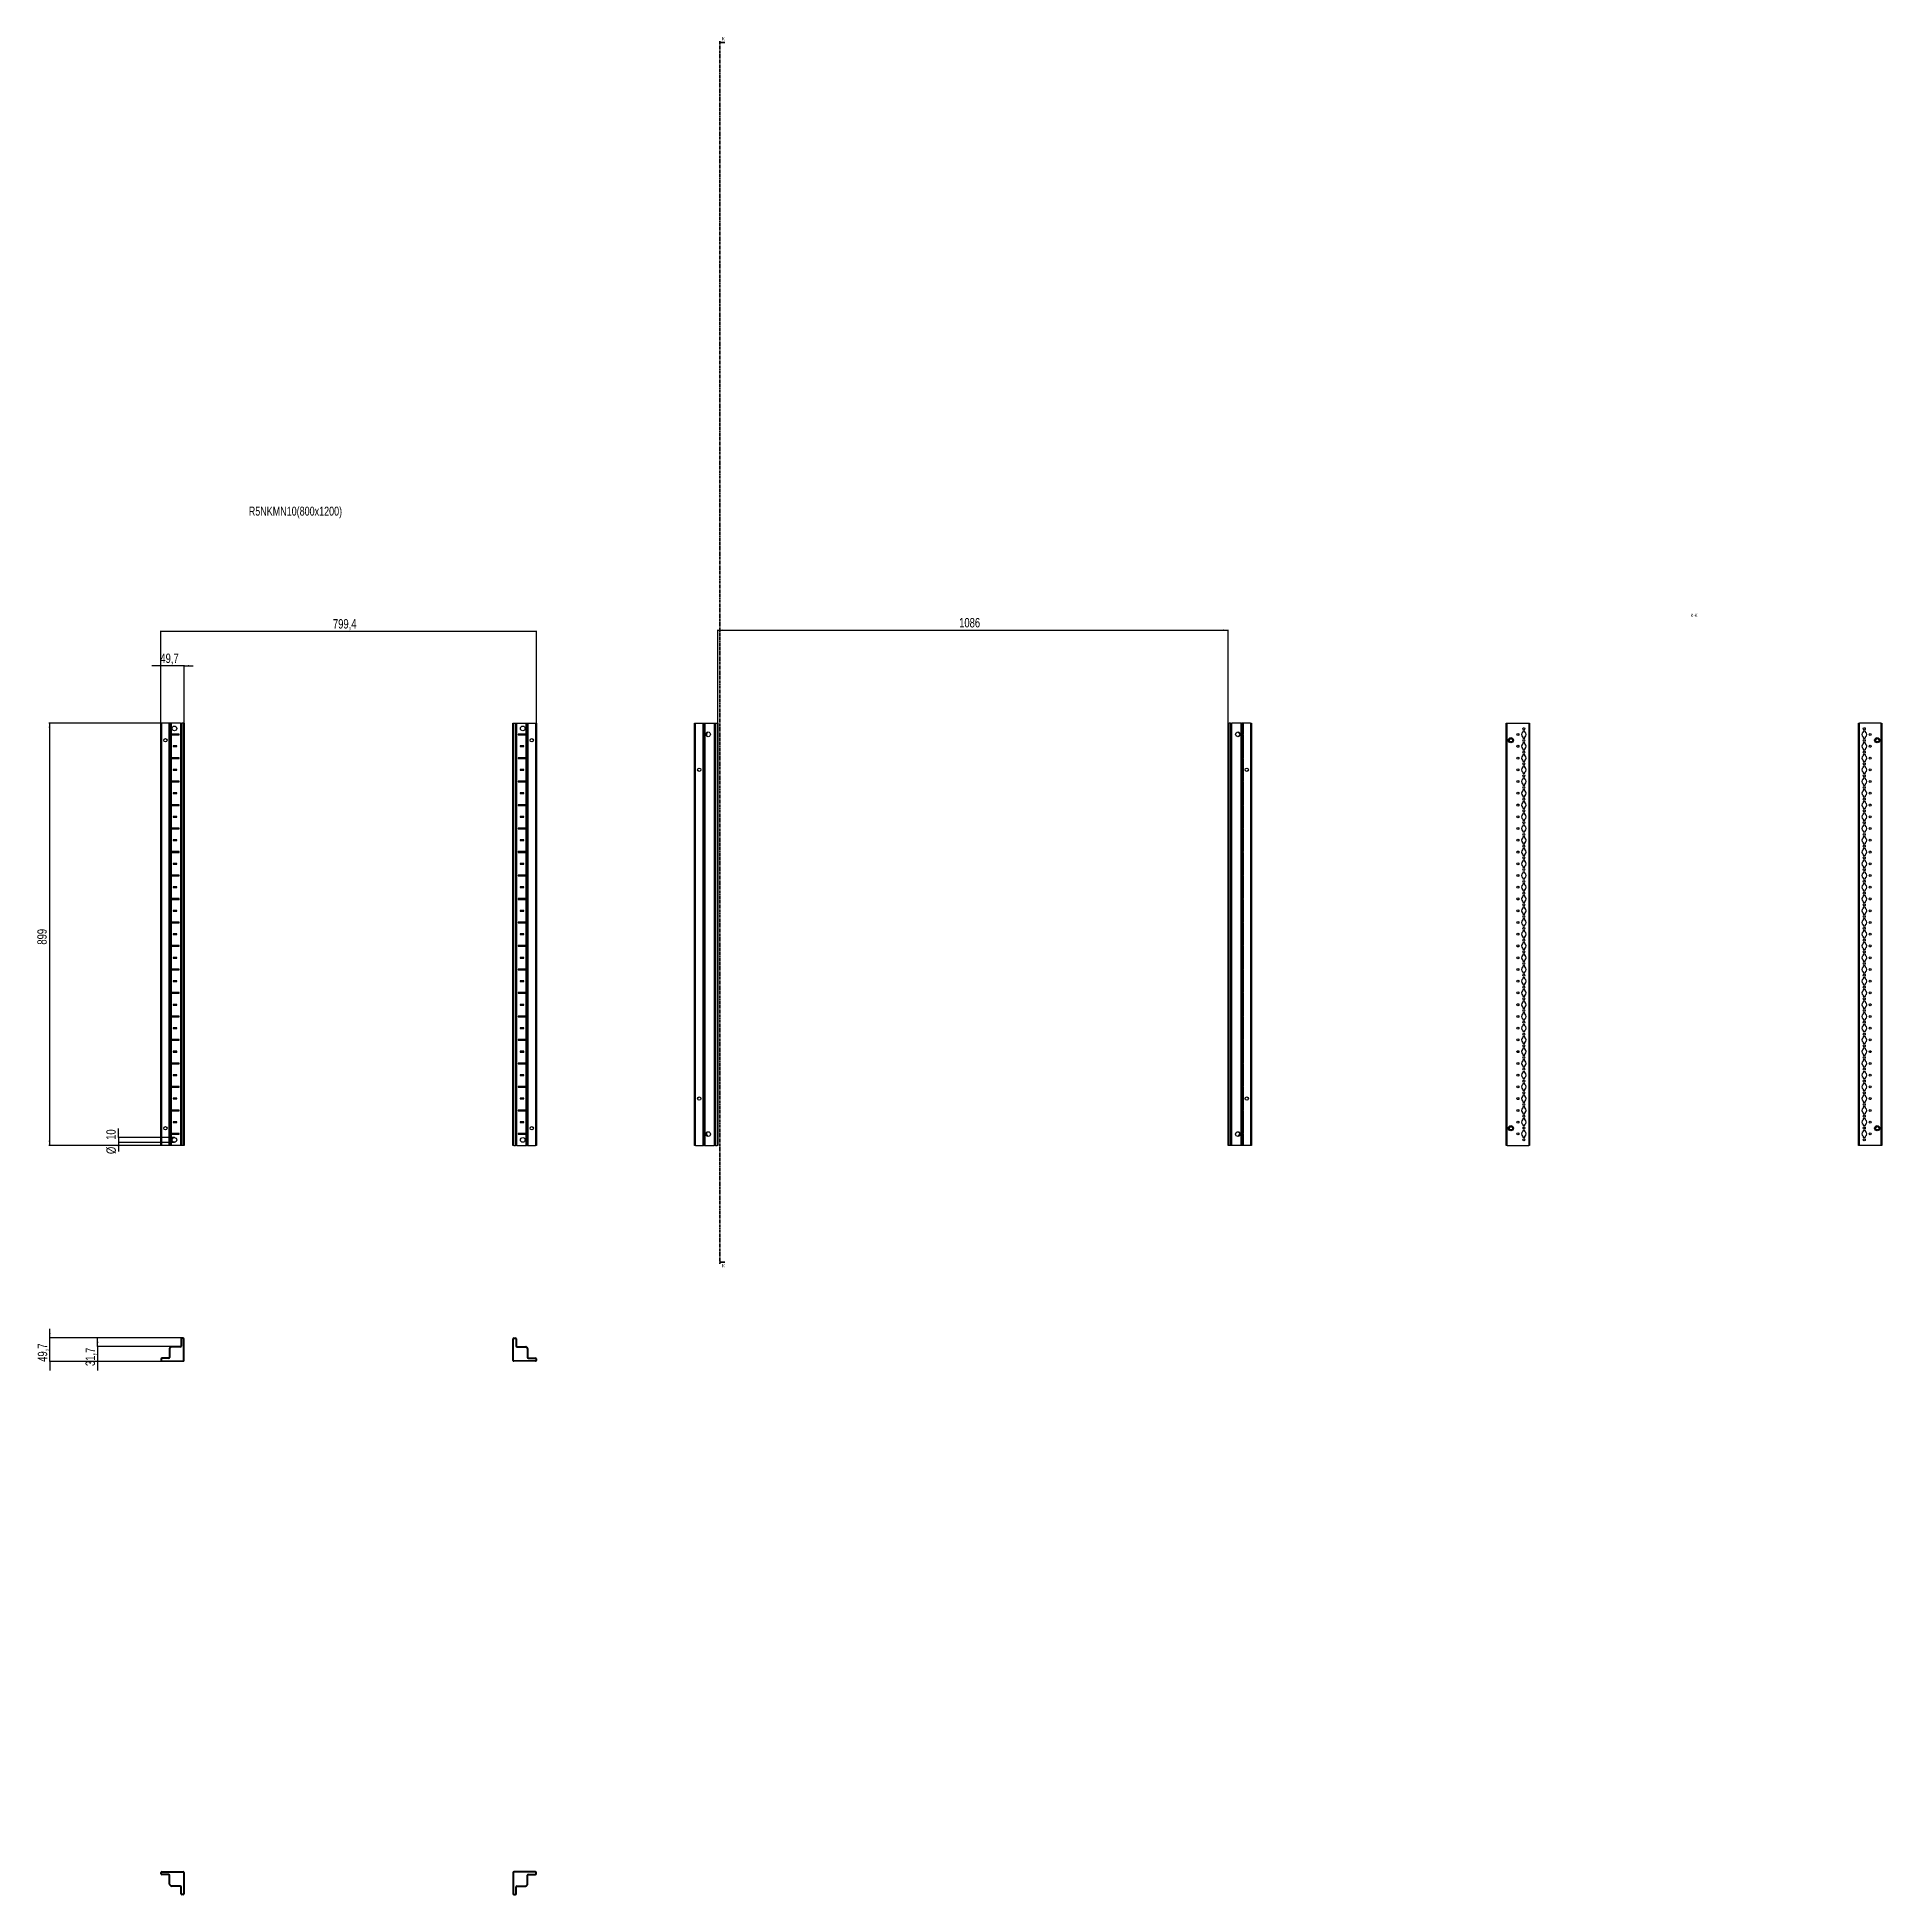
# Model space of a CAD drawing. Header units: millimetres. Extents: x -199 to 3727, y -2447 to 1507.
import ezdxf

# ---------------------------------------------------------------- set-up
doc = ezdxf.new("R2010")
doc.units = ezdxf.units.MM
doc.linetypes.add('CENTER', pattern=[10.16, 6.35, -1.27, 1.27, -1.27])
doc.layers.add('FORMAT', color=7, linetype='Continuous')
doc.styles.add('SLDTEXTSTYLE0', font='TXT', dxfattribs={"width": 0.75})
doc.dimstyles.new('SLDDIMSTYLE0', dxfattribs={"dimtxt": 20, "dimasz": 10, "dimexe": 0, "dimexo": 0.0625, "dimgap": 5, "dimtad": 2, "dimdec": 1, "dimrnd": 1e-09, "dimzin": 12, "dimdsep": 46, "dimtxsty": 'SLDTEXTSTYLE0', "dimsah": 1, "dimcen": 0.09, "dimadec": 0, "dimazin": 3, "dimtfac": 1, "dimtofl": 0, "dimtmove": 0, "dimatfit": 3, "dimfxl": 0, "dimfrac": 2, "dimtolj": 1, "dimtzin": 12, "dimarcsym": 0})
doc.dimstyles.new('SLDDIMSTYLE1', dxfattribs={"dimtxt": 20, "dimasz": 10, "dimexe": 0, "dimexo": 0.0625, "dimgap": 5, "dimtad": 2, "dimdec": 1, "dimrnd": 1e-09, "dimzin": 12, "dimdsep": 46, "dimtxsty": 'SLDTEXTSTYLE0', "dimsah": 1, "dimcen": 0.09, "dimadec": 0, "dimazin": 3, "dimtfac": 1, "dimtmove": 0, "dimatfit": 0, "dimfxl": 0, "dimfrac": 2, "dimtolj": 1, "dimtzin": 12, "dimarcsym": 0})

msp = doc.modelspace()

# ---------------------------------------------------------------- texts
at = {"color": 7, "linetype": 'Continuous', "char_height": 7, "attachment_point": 1, "style": 'SLDTEXTSTYLE0'}
for insert in [(1258.83, 1507.29), (1258.83, -1104.4)]:
    msp.add_mtext('K', dxfattribs=dict(at, insert=insert))
at = {"layer": 'FORMAT', "style": 'SLDTEXTSTYLE0'}
for s, insert, char_height, attachment_point in [('R5NKMN10(800x1200)', (251.26, 507.84), 19.05, 1), ('K-K', (3327.74, 279.8), 7, 2)]:
    msp.add_mtext(s, dxfattribs=dict(at, insert=insert, char_height=char_height, attachment_point=attachment_point))

# ---------------------------------------------------------------- blocks, each defined once
blk = doc.blocks.new('_D')
at = {"layer": 'FORMAT'}
for p, q in [((86.4, 47.2), (-174.2, 47.2)), ((-173.2, 47.2), (-173.2, -851.8)), ((86.4, -851.8), (-174.2, -851.8))]:
    blk.add_line(p, q, dxfattribs=at)
for points in [[(-173.2, 47.2), (-174.7, 37.2), (-171.6, 37.2)], [(-173.2, -851.8), (-171.6, -841.8), (-174.7, -841.8)]]:
    blk.add_solid(points, dxfattribs=at)
at = {"layer": 'FORMAT', "insert": (-198.9, -424.5), "char_height": 20, "attachment_point": 1, "rotation": 90, "style": 'SLDTEXTSTYLE0'}
blk.add_mtext('899', dxfattribs=at)
blk = doc.blocks.new('_D_1')
at = {"layer": 'FORMAT'}
for p, q in [((64, 47.2), (64, 243.6)), ((64, 242.6), (863.4, 242.6)), ((863.4, 47.2), (863.4, 243.6))]:
    blk.add_line(p, q, dxfattribs=at)
for points in [[(64, 242.6), (74, 241.1), (74, 244.2)], [(863.4, 242.6), (853.4, 244.2), (853.4, 241.1)]]:
    blk.add_solid(points, dxfattribs=at)
at = {"layer": 'FORMAT', "insert": (430.4, 268.4), "char_height": 20, "attachment_point": 1, "style": 'SLDTEXTSTYLE0'}
blk.add_mtext('799,4', dxfattribs=at)
blk = doc.blocks.new('_D_2')
at = {"layer": 'FORMAT'}
for p, q in [((64, 169.2), (44.7, 169.2)), ((64, 47.2), (64, 170.2)), ((113.7, 169.2), (64, 169.2)), ((113.7, 47.2), (113.7, 170.2)), ((113.7, 169.2), (132.9, 169.2))]:
    blk.add_line(p, q, dxfattribs=at)
for points in [[(64, 169.2), (54, 170.7), (54, 167.7)], [(113.7, 169.2), (123.7, 167.7), (123.7, 170.7)]]:
    blk.add_solid(points, dxfattribs=at)
at = {"layer": 'FORMAT', "insert": (63, 195), "char_height": 20, "attachment_point": 1, "style": 'SLDTEXTSTYLE0'}
blk.add_mtext('49,7', dxfattribs=at)
blk = doc.blocks.new('_D_3')
at = {"layer": 'FORMAT'}
for p, q in [((-26, -835.3), (-26, -816.1)), ((92.8, -835.3), (-27, -835.3)), ((92.8, -845.3), (-27, -845.3)), ((-26, -835.3), (-26, -845.3)), ((-26, -845.3), (-26, -864.5))]:
    blk.add_line(p, q, dxfattribs=at)
for points in [[(-26, -835.3), (-24.5, -825.3), (-27.6, -825.3)], [(-26, -845.3), (-27.6, -855.3), (-24.5, -855.3)]]:
    blk.add_solid(points, dxfattribs=at)
at = {"layer": 'FORMAT', "char_height": 20, "attachment_point": 1, "rotation": 90, "style": 'SLDTEXTSTYLE0'}
for s, insert in [('10', (-52.1, -840)), ('%%c', (-51.8, -870.2))]:
    blk.add_mtext(s, dxfattribs=dict(at, insert=insert))
blk = doc.blocks.new('_D_4')
at = {"layer": 'FORMAT'}
for p, q in [((1250, 47.2), (1250, 246)), ((1250, 245), (2336, 245)), ((2336, 47.2), (2336, 246))]:
    blk.add_line(p, q, dxfattribs=at)
for points in [[(1250, 245), (1260, 243.5), (1260, 246.5)], [(2336, 245), (2326, 246.5), (2326, 243.5)]]:
    blk.add_solid(points, dxfattribs=at)
at = {"layer": 'FORMAT', "insert": (1763.4, 270.8), "char_height": 20, "attachment_point": 1, "style": 'SLDTEXTSTYLE0'}
blk.add_mtext('1086', dxfattribs=at)
blk = doc.blocks.new('_D_5')
at = {"layer": 'FORMAT'}
for p, q in [((108.5, -1261.8), (-173.2, -1261.8)), ((-172.2, -1261.8), (-172.2, -1242.5)), ((-172.2, -1311.5), (-172.2, -1261.8)), ((66, -1311.5), (-173.2, -1311.5)), ((-172.2, -1311.5), (-172.2, -1330.7))]:
    blk.add_line(p, q, dxfattribs=at)
for points in [[(-172.2, -1261.8), (-170.6, -1251.8), (-173.7, -1251.8)], [(-172.2, -1311.5), (-173.7, -1321.5), (-170.6, -1321.5)]]:
    blk.add_solid(points, dxfattribs=at)
at = {"layer": 'FORMAT', "insert": (-197.9, -1312.5), "char_height": 20, "attachment_point": 1, "rotation": 90, "style": 'SLDTEXTSTYLE0'}
blk.add_mtext('49,7', dxfattribs=at)
blk = doc.blocks.new('_D_6')
at = {"layer": 'FORMAT'}
for p, q in [((-70.5, -1279.8), (-70.5, -1260.5)), ((86.4, -1279.8), (-71.5, -1279.8)), ((-70.5, -1279.8), (-70.5, -1311.5)), ((66, -1311.5), (-71.5, -1311.5)), ((-70.5, -1311.5), (-70.5, -1330.7))]:
    blk.add_line(p, q, dxfattribs=at)
for points in [[(-70.5, -1279.8), (-69, -1269.8), (-72.1, -1269.8)], [(-70.5, -1311.5), (-72.1, -1321.5), (-69, -1321.5)]]:
    blk.add_solid(points, dxfattribs=at)
at = {"layer": 'FORMAT', "insert": (-96.3, -1321.5), "char_height": 20, "attachment_point": 1, "rotation": 90, "style": 'SLDTEXTSTYLE0'}
blk.add_mtext('31,7', dxfattribs=at)

# ---------------------------------------------------------------- dimensions: what is measured, and where the dimension line sits
at = {"layer": 'FORMAT'}
for base, p1, p2, angle, dimstyle, picture, middle in [((863.38, 242.62), (63.98, 47.21), (863.38, 47.21), 0, 'SLDDIMSTYLE0', '_D_1', (463.68, 242.62)), ((2335.96, 245), (1249.96, 47.21), (2335.96, 47.21), 0, 'SLDDIMSTYLE0', '_D_4', (1792.96, 245)), ((63.98, 169.21), (113.68, 47.21), (63.98, 47.21), 0, 'SLDDIMSTYLE1', '_D_2', (88.83, 169.21)), ((-173.15, -851.79), (86.42, 47.21), (86.42, -851.79), 90, 'SLDDIMSTYLE0', '_D', (-173.15, -402.29)), ((-172.17, -1261.77), (65.98, -1311.47), (108.48, -1261.77), 90, 'SLDDIMSTYLE1', '_D_5', (-172.17, -1286.62)), ((-70.54, -1311.47), (86.42, -1279.77), (65.98, -1311.47), 90, 'SLDDIMSTYLE1', '_D_6', (-70.54, -1295.62))]:
    dim = msp.add_linear_dim(base=base, p1=p1, p2=p2, angle=angle, dimstyle=dimstyle, dxfattribs=at)
    dim.commit()
    dim.dimension.update_dxf_attribs({"geometry": picture, "text_midpoint": middle, "dimtype": 160})
dim = msp.add_linear_dim(base=(-26.02, -845.29), p1=(92.83, -835.29), p2=(92.83, -845.29), angle=90, text='%%c<>', dimstyle='SLDDIMSTYLE1', dxfattribs=at)
dim.commit()
dim.dimension.update_dxf_attribs({"geometry": '_D_3', "text_midpoint": (-26.02, -840.29), "dimtype": 160})

# ---------------------------------------------------------------- linework, layer by layer
at = {"color": 7, "linetype": 'CENTER', "lineweight": 35}
msp.add_line((1253.69, 1499.09), (1253.69, -1103.67), dxfattribs=at)
at = {"color": 7, "linetype": 'Continuous', "lineweight": 35}
for p, q in [((1264.33, 1496.09), (1253.69, 1496.09)), ((1264.33, -1100.67), (1253.69, -1100.67))]:
    msp.add_line(p, q, dxfattribs=at)
at = {"color": 7, "linetype": 'Continuous', "lineweight": 25}
for p, q in [((63.98, -851.79), (63.98, 47.21)), ((63.98, 47.21), (65.98, 47.21)), ((81.33, 47.21), (65.98, 47.21)), ((81.33, 47.21), (81.98, 47.21)), ((81.98, -851.79), (81.98, 47.21)), ((81.98, 47.21), (82.56, 47.21)), ((83.77, 47.21), (82.56, 47.21)), ((83.77, -851.79), (83.77, 47.21)), ((83.8, 47.21), (83.77, 47.21)), ((83.8, -851.79), (83.8, 47.21)), ((85.01, 47.21), (83.8, 47.21)), ((85.01, 47.21), (86.42, 47.21)), ((105.83, 47.21), (86.42, 47.21)), ((105.83, 47.21), (106.48, 47.21)), ((106.48, -851.79), (106.48, 47.21)), ((106.48, 47.21), (108.48, 47.21)), ((111.68, 47.21), (108.48, 47.21)), ((111.68, 47.21), (113.68, 47.21)), ((113.68, 47.21), (113.68, -851.79)), ((813.68, -851.79), (813.68, 47.21)), ((813.68, 47.21), (815.68, 47.21)), ((815.68, 47.21), (818.88, 47.21)), ((818.88, 47.21), (820.88, 47.21)), ((820.88, 47.21), (820.88, -851.79)), ((820.88, 47.21), (821.53, 47.21)), ((821.53, 47.21), (840.93, 47.21)), ((840.93, 47.21), (842.34, 47.21)), ((842.34, 47.21), (843.55, 47.21)), ((843.55, 47.21), (843.55, -851.79)), ((843.55, 47.21), (843.58, 47.21)), ((843.58, 47.21), (843.58, -851.79)), ((843.58, 47.21), (844.79, 47.21)), ((844.79, 47.21), (845.38, 47.21)), ((845.38, 47.21), (845.38, -851.79)), ((845.38, 47.21), (846.03, 47.21)), ((846.03, 47.21), (861.38, 47.21)), ((861.38, 47.21), (863.38, 47.21)), ((863.38, 47.21), (863.38, -851.79)), ((1200.26, -851.79), (1200.26, 47.21)), ((1200.26, 47.21), (1202.26, 47.21)), ((1202.26, 47.21), (1217.61, 47.21)), ((1217.61, 47.21), (1218.26, 47.21)), ((1218.26, 23.46), (1218.26, 47.21)), ((1218.26, 47.21), (1218.85, 47.21)), ((1218.85, 47.21), (1220.06, 47.21)), ((1220.06, 47.21), (1220.06, -851.79)), ((1220.06, 47.21), (1220.09, 47.21)), ((1220.09, 47.21), (1220.09, -851.79)), ((1220.09, 47.21), (1221.3, 47.21)), ((1221.3, 47.21), (1222.71, 47.21)), ((1222.71, 47.21), (1242.11, 47.21)), ((1242.11, 47.21), (1242.76, 47.21)), ((1242.76, -851.79), (1242.76, 47.21)), ((1242.76, 47.21), (1244.76, 47.21)), ((1244.76, 47.21), (1247.96, 47.21)), ((1247.96, 47.21), (1249.96, 47.21)), ((1249.96, 47.21), (1249.96, -851.79)), ((2335.96, -851.79), (2335.96, 47.21)), ((2335.96, 47.21), (2337.96, 47.21)), ((2341.16, 47.21), (2337.96, 47.21)), ((2341.16, 47.21), (2343.16, 47.21)), ((2343.16, 47.21), (2343.16, -851.79)), ((2343.16, 47.21), (2343.81, 47.21)), ((2363.22, 47.21), (2343.81, 47.21)), ((2363.22, 47.21), (2364.63, 47.21)), ((2365.84, 47.21), (2364.63, 47.21)), ((2365.84, -851.79), (2365.84, 47.21)), ((2365.87, 47.21), (2365.84, 47.21)), ((2365.87, -851.79), (2365.87, 47.21)), ((2367.08, 47.21), (2365.87, 47.21)), ((2367.08, 47.21), (2367.66, 47.21)), ((2367.66, 47.21), (2367.66, 23.46)), ((2367.66, 47.21), (2368.31, 47.21)), ((2383.66, 47.21), (2368.31, 47.21)), ((2383.66, 47.21), (2385.66, 47.21)), ((2385.66, 47.21), (2385.66, -851.79)), ((2928.1, -851.79), (2928.1, 47.21)), ((2928.1, 47.21), (2930.1, 47.21)), ((2930.1, 47.21), (2975.8, 47.21)), ((2975.8, 47.21), (2977.8, 47.21)), ((2977.8, 47.21), (2977.8, -851.79)), ((3677.8, -851.79), (3677.8, 47.21)), ((3677.8, 47.21), (3679.8, 47.21)), ((3725.5, 47.21), (3679.8, 47.21)), ((3725.5, 47.21), (3727.5, 47.21)), ((3727.5, 47.21), (3727.5, -851.79)), ((85.93, 23.35), (85.93, 22.06)), ((86.58, 22.71), (85.93, 23.35)), ((86.58, 22.71), (85.93, 22.06)), ((102.83, 23.46), (86.42, 23.46)), ((86.42, 21.96), (102.83, 21.96)), ((102.08, 22.71), (86.58, 22.71)), ((102.08, 22.71), (102.83, 23.46)), ((102.08, 22.71), (102.83, 21.96)), ((102.83, 21.96), (102.83, 23.46)), ((825.28, 22.71), (824.53, 23.46)), ((840.93, 23.46), (824.53, 23.46)), ((824.53, 23.46), (824.53, 21.96)), ((825.28, 22.71), (824.53, 21.96)), ((824.53, 21.96), (840.93, 21.96)), ((825.28, 22.71), (840.78, 22.71)), ((840.78, 22.71), (841.42, 23.35)), ((840.78, 22.71), (841.42, 22.06)), ((841.42, 22.06), (841.42, 23.35)), ((1218.32, 23.35), (1218.26, 23.46)), ((1218.26, 23.46), (1218.26, 21.96)), ((1218.26, 21.96), (1218.32, 22.06)), ((1218.26, -26.54), (1218.26, 21.96)), ((1218.32, 22.06), (1218.32, 23.35)), ((1228.31, 27.73), (1228.31, 28.14)), ((2357.61, 28.14), (2357.61, 27.73)), ((2367.66, 23.46), (2367.6, 23.35)), ((2367.6, 23.35), (2367.6, 22.06)), ((2367.6, 22.06), (2367.66, 21.96)), ((2367.66, 21.96), (2367.66, 23.46)), ((2367.66, 21.96), (2367.66, -26.54)), ((2963.15, 29.61), (2963.15, 27.73)), ((2963.15, 17.68), (2963.15, 15.81)), ((2963.15, 4.61), (2963.15, 2.73)), ((2967.25, 30.11), (2963.65, 30.11)), ((2963.65, 15.31), (2967.25, 15.31)), ((2967.25, 5.11), (2963.65, 5.11)), ((2967.75, 27.73), (2967.75, 29.61)), ((2967.75, 15.81), (2967.75, 17.68)), ((2967.75, 2.73), (2967.75, 4.61)), ((3687.85, 29.61), (3687.85, 27.73)), ((3687.85, 17.68), (3687.85, 15.81)), ((3687.85, 4.61), (3687.85, 2.73)), ((3691.95, 30.11), (3688.35, 30.11)), ((3688.35, 15.31), (3691.95, 15.31)), ((3691.95, 5.11), (3688.35, 5.11)), ((3692.45, 27.73), (3692.45, 29.61)), ((3692.45, 15.81), (3692.45, 17.68)), ((3692.45, 2.73), (3692.45, 4.61)), ((85.93, -26.65), (85.93, -27.94)), ((86.58, -27.29), (85.93, -26.65)), ((86.58, -27.29), (85.93, -27.94)), ((102.83, -26.54), (86.42, -26.54)), ((86.42, -28.04), (102.83, -28.04)), ((102.08, -27.29), (86.58, -27.29)), ((98.33, -1.54), (90.33, -1.54)), ((90.33, -1.54), (90.33, -3.04)), ((91.08, -2.29), (90.33, -1.54)), ((91.08, -2.29), (90.33, -3.04)), ((90.33, -3.04), (98.33, -3.04)), ((97.58, -2.29), (91.08, -2.29)), ((97.58, -2.29), (98.33, -1.54)), ((97.58, -2.29), (98.33, -3.04)), ((98.33, -3.04), (98.33, -1.54)), ((102.08, -27.29), (102.83, -26.54)), ((102.08, -27.29), (102.83, -28.04)), ((102.83, -28.04), (102.83, -26.54)), ((825.28, -27.29), (824.53, -26.54)), ((840.93, -26.54), (824.53, -26.54)), ((824.53, -26.54), (824.53, -28.04)), ((825.28, -27.29), (824.53, -28.04)), ((824.53, -28.04), (840.93, -28.04)), ((825.28, -27.29), (840.78, -27.29)), ((829.78, -2.29), (829.03, -1.54)), ((829.03, -1.54), (829.03, -3.04)), ((837.03, -1.54), (829.03, -1.54)), ((829.78, -2.29), (829.03, -3.04)), ((829.03, -3.04), (837.03, -3.04)), ((829.78, -2.29), (836.28, -2.29)), ((836.28, -2.29), (837.03, -1.54)), ((836.28, -2.29), (837.03, -3.04)), ((837.03, -3.04), (837.03, -1.54)), ((840.78, -27.29), (841.42, -26.65)), ((840.78, -27.29), (841.42, -27.94)), ((841.42, -27.94), (841.42, -26.65)), ((1218.32, -26.65), (1218.26, -26.54)), ((1218.26, -26.54), (1218.26, -28.04)), ((1218.26, -28.04), (1218.32, -27.94)), ((1218.26, -76.54), (1218.26, -28.04)), ((1218.32, -27.94), (1218.32, -26.65)), ((2367.66, -26.54), (2367.6, -26.65)), ((2367.6, -26.65), (2367.6, -27.94)), ((2367.6, -27.94), (2367.66, -28.04)), ((2367.66, -28.04), (2367.66, -26.54)), ((2367.66, -28.04), (2367.66, -76.54)), ((2963.15, -7.32), (2963.15, -9.19)), ((2963.15, -20.39), (2963.15, -22.27)), ((2963.15, -32.32), (2963.15, -34.19)), ((2963.65, -9.69), (2967.25, -9.69)), ((2967.25, -19.89), (2963.65, -19.89)), ((2963.65, -34.69), (2967.25, -34.69)), ((2967.75, -9.19), (2967.75, -7.32)), ((2967.75, -22.27), (2967.75, -20.39)), ((2967.75, -34.19), (2967.75, -32.32)), ((3687.85, -7.32), (3687.85, -9.19)), ((3687.85, -20.39), (3687.85, -22.27)), ((3687.85, -32.32), (3687.85, -34.19)), ((3688.35, -9.69), (3691.95, -9.69)), ((3691.95, -19.89), (3688.35, -19.89)), ((3688.35, -34.69), (3691.95, -34.69)), ((3692.45, -9.19), (3692.45, -7.32)), ((3692.45, -22.27), (3692.45, -20.39)), ((3692.45, -34.19), (3692.45, -32.32)), ((85.93, -76.65), (85.93, -77.94)), ((86.58, -77.29), (85.93, -76.65)), ((86.58, -77.29), (85.93, -77.94)), ((102.83, -76.54), (86.42, -76.54)), ((86.42, -78.04), (102.83, -78.04)), ((102.08, -77.29), (86.58, -77.29)), ((98.33, -51.54), (90.33, -51.54)), ((90.33, -51.54), (90.33, -53.04)), ((91.08, -52.29), (90.33, -51.54)), ((91.08, -52.29), (90.33, -53.04)), ((90.33, -53.04), (98.33, -53.04)), ((97.58, -52.29), (91.08, -52.29)), ((97.58, -52.29), (98.33, -51.54)), ((97.58, -52.29), (98.33, -53.04)), ((98.33, -53.04), (98.33, -51.54)), ((102.08, -77.29), (102.83, -76.54)), ((102.08, -77.29), (102.83, -78.04)), ((102.83, -78.04), (102.83, -76.54)), ((825.28, -77.29), (824.53, -76.54)), ((840.93, -76.54), (824.53, -76.54)), ((824.53, -76.54), (824.53, -78.04)), ((825.28, -77.29), (824.53, -78.04)), ((824.53, -78.04), (840.93, -78.04)), ((825.28, -77.29), (840.78, -77.29)), ((829.78, -52.29), (829.03, -51.54)), ((837.03, -51.54), (829.03, -51.54)), ((829.03, -51.54), (829.03, -53.04)), ((829.78, -52.29), (829.03, -53.04)), ((829.03, -53.04), (837.03, -53.04)), ((829.78, -52.29), (836.28, -52.29)), ((836.28, -52.29), (837.03, -51.54)), ((836.28, -52.29), (837.03, -53.04)), ((837.03, -53.04), (837.03, -51.54)), ((840.78, -77.29), (841.42, -76.65)), ((840.78, -77.29), (841.42, -77.94)), ((841.42, -77.94), (841.42, -76.65)), ((1218.32, -76.65), (1218.26, -76.54)), ((1218.26, -76.54), (1218.26, -78.04)), ((1218.26, -78.04), (1218.32, -77.94)), ((1218.26, -126.54), (1218.26, -78.04)), ((1218.32, -77.94), (1218.32, -76.65)), ((2367.66, -76.54), (2367.6, -76.65)), ((2367.6, -76.65), (2367.6, -77.94)), ((2367.6, -77.94), (2367.66, -78.04)), ((2367.66, -78.04), (2367.66, -76.54)), ((2367.66, -78.04), (2367.66, -126.54)), ((2963.15, -45.39), (2963.15, -47.27)), ((2963.15, -57.32), (2963.15, -59.19)), ((2963.15, -70.39), (2963.15, -72.27)), ((2967.25, -44.89), (2963.65, -44.89)), ((2963.65, -59.69), (2967.25, -59.69)), ((2967.25, -69.89), (2963.65, -69.89)), ((2967.75, -47.27), (2967.75, -45.39)), ((2967.75, -59.19), (2967.75, -57.32)), ((2967.75, -72.27), (2967.75, -70.39)), ((3687.85, -45.39), (3687.85, -47.27)), ((3687.85, -57.32), (3687.85, -59.19)), ((3687.85, -70.39), (3687.85, -72.27)), ((3691.95, -44.89), (3688.35, -44.89)), ((3688.35, -59.69), (3691.95, -59.69)), ((3691.95, -69.89), (3688.35, -69.89)), ((3692.45, -47.27), (3692.45, -45.39)), ((3692.45, -59.19), (3692.45, -57.32)), ((3692.45, -72.27), (3692.45, -70.39)), ((98.33, -101.54), (90.33, -101.54)), ((90.33, -101.54), (90.33, -103.04)), ((91.08, -102.29), (90.33, -101.54)), ((91.08, -102.29), (90.33, -103.04)), ((90.33, -103.04), (98.33, -103.04)), ((97.58, -102.29), (91.08, -102.29)), ((97.58, -102.29), (98.33, -101.54)), ((97.58, -102.29), (98.33, -103.04)), ((98.33, -103.04), (98.33, -101.54)), ((829.78, -102.29), (829.03, -101.54)), ((837.03, -101.54), (829.03, -101.54)), ((829.03, -101.54), (829.03, -103.04)), ((829.78, -102.29), (829.03, -103.04)), ((829.03, -103.04), (837.03, -103.04)), ((829.78, -102.29), (836.28, -102.29)), ((836.28, -102.29), (837.03, -101.54)), ((836.28, -102.29), (837.03, -103.04)), ((837.03, -103.04), (837.03, -101.54)), ((2963.15, -82.32), (2963.15, -84.19)), ((2963.15, -95.39), (2963.15, -97.27)), ((2963.15, -107.32), (2963.15, -109.19)), ((2963.65, -84.69), (2967.25, -84.69)), ((2967.25, -94.89), (2963.65, -94.89)), ((2963.65, -109.69), (2967.25, -109.69)), ((2967.75, -84.19), (2967.75, -82.32)), ((2967.75, -97.27), (2967.75, -95.39)), ((2967.75, -109.19), (2967.75, -107.32)), ((3687.85, -82.32), (3687.85, -84.19)), ((3687.85, -95.39), (3687.85, -97.27)), ((3687.85, -107.32), (3687.85, -109.19)), ((3688.35, -84.69), (3691.95, -84.69)), ((3691.95, -94.89), (3688.35, -94.89)), ((3688.35, -109.69), (3691.95, -109.69)), ((3692.45, -84.19), (3692.45, -82.32)), ((3692.45, -97.27), (3692.45, -95.39)), ((3692.45, -109.19), (3692.45, -107.32)), ((85.93, -126.65), (85.93, -127.94)), ((86.58, -127.29), (85.93, -126.65)), ((86.58, -127.29), (85.93, -127.94)), ((102.83, -126.54), (86.42, -126.54)), ((86.42, -128.04), (102.83, -128.04)), ((102.08, -127.29), (86.58, -127.29)), ((98.33, -151.54), (90.33, -151.54)), ((90.33, -151.54), (90.33, -153.04)), ((91.08, -152.29), (90.33, -151.54)), ((91.08, -152.29), (90.33, -153.04)), ((90.33, -153.04), (98.33, -153.04)), ((97.58, -152.29), (91.08, -152.29)), ((97.58, -152.29), (98.33, -151.54)), ((97.58, -152.29), (98.33, -153.04)), ((98.33, -153.04), (98.33, -151.54)), ((102.08, -127.29), (102.83, -126.54)), ((102.08, -127.29), (102.83, -128.04)), ((102.83, -128.04), (102.83, -126.54)), ((825.28, -127.29), (824.53, -126.54)), ((840.93, -126.54), (824.53, -126.54)), ((824.53, -126.54), (824.53, -128.04)), ((825.28, -127.29), (824.53, -128.04)), ((824.53, -128.04), (840.93, -128.04)), ((825.28, -127.29), (840.78, -127.29)), ((829.78, -152.29), (829.03, -151.54)), ((837.03, -151.54), (829.03, -151.54)), ((829.03, -151.54), (829.03, -153.04)), ((829.78, -152.29), (829.03, -153.04)), ((829.03, -153.04), (837.03, -153.04)), ((829.78, -152.29), (836.28, -152.29)), ((836.28, -152.29), (837.03, -151.54)), ((836.28, -152.29), (837.03, -153.04)), ((837.03, -153.04), (837.03, -151.54)), ((840.78, -127.29), (841.42, -126.65)), ((840.78, -127.29), (841.42, -127.94)), ((841.42, -127.94), (841.42, -126.65)), ((1218.32, -126.65), (1218.26, -126.54)), ((1218.26, -126.54), (1218.26, -128.04)), ((1218.26, -128.04), (1218.32, -127.94)), ((1218.26, -176.54), (1218.26, -128.04)), ((1218.32, -127.94), (1218.32, -126.65)), ((2367.66, -126.54), (2367.6, -126.65)), ((2367.6, -126.65), (2367.6, -127.94)), ((2367.6, -127.94), (2367.66, -128.04)), ((2367.66, -128.04), (2367.66, -126.54)), ((2367.66, -128.04), (2367.66, -176.54)), ((2963.15, -120.39), (2963.15, -122.27)), ((2963.15, -132.32), (2963.15, -134.19)), ((2963.15, -145.39), (2963.15, -147.27)), ((2963.15, -157.32), (2963.15, -159.19)), ((2967.25, -119.89), (2963.65, -119.89)), ((2963.65, -134.69), (2967.25, -134.69)), ((2967.25, -144.89), (2963.65, -144.89)), ((2967.75, -122.27), (2967.75, -120.39)), ((2967.75, -134.19), (2967.75, -132.32)), ((2967.75, -147.27), (2967.75, -145.39)), ((2967.75, -159.19), (2967.75, -157.32)), ((3687.85, -120.39), (3687.85, -122.27)), ((3687.85, -132.32), (3687.85, -134.19)), ((3687.85, -145.39), (3687.85, -147.27)), ((3687.85, -157.32), (3687.85, -159.19)), ((3691.95, -119.89), (3688.35, -119.89)), ((3688.35, -134.69), (3691.95, -134.69)), ((3691.95, -144.89), (3688.35, -144.89)), ((3692.45, -122.27), (3692.45, -120.39)), ((3692.45, -134.19), (3692.45, -132.32)), ((3692.45, -147.27), (3692.45, -145.39)), ((3692.45, -159.19), (3692.45, -157.32)), ((85.93, -176.65), (85.93, -177.94)), ((86.58, -177.29), (85.93, -176.65)), ((86.58, -177.29), (85.93, -177.94)), ((102.83, -176.54), (86.42, -176.54)), ((86.42, -178.04), (102.83, -178.04)), ((102.08, -177.29), (86.58, -177.29)), ((102.08, -177.29), (102.83, -176.54)), ((102.08, -177.29), (102.83, -178.04)), ((102.83, -178.04), (102.83, -176.54)), ((825.28, -177.29), (824.53, -176.54)), ((840.93, -176.54), (824.53, -176.54)), ((824.53, -176.54), (824.53, -178.04)), ((825.28, -177.29), (824.53, -178.04)), ((824.53, -178.04), (840.93, -178.04)), ((825.28, -177.29), (840.78, -177.29)), ((840.78, -177.29), (841.42, -176.65)), ((840.78, -177.29), (841.42, -177.94)), ((841.42, -177.94), (841.42, -176.65)), ((1218.32, -176.65), (1218.26, -176.54)), ((1218.26, -176.54), (1218.26, -178.04)), ((1218.26, -178.04), (1218.32, -177.94)), ((1218.26, -226.54), (1218.26, -178.04)), ((1218.32, -177.94), (1218.32, -176.65)), ((2367.66, -176.54), (2367.6, -176.65)), ((2367.6, -176.65), (2367.6, -177.94)), ((2367.6, -177.94), (2367.66, -178.04)), ((2367.66, -178.04), (2367.66, -176.54)), ((2367.66, -178.04), (2367.66, -226.54)), ((2963.15, -170.39), (2963.15, -172.27)), ((2963.15, -182.32), (2963.15, -184.19)), ((2963.15, -195.39), (2963.15, -197.27)), ((2963.65, -159.69), (2967.25, -159.69)), ((2967.25, -169.89), (2963.65, -169.89)), ((2963.65, -184.69), (2967.25, -184.69)), ((2967.25, -194.89), (2963.65, -194.89)), ((2967.75, -172.27), (2967.75, -170.39)), ((2967.75, -184.19), (2967.75, -182.32)), ((2967.75, -197.27), (2967.75, -195.39)), ((3687.85, -170.39), (3687.85, -172.27)), ((3687.85, -182.32), (3687.85, -184.19)), ((3687.85, -195.39), (3687.85, -197.27)), ((3688.35, -159.69), (3691.95, -159.69)), ((3691.95, -169.89), (3688.35, -169.89)), ((3688.35, -184.69), (3691.95, -184.69)), ((3691.95, -194.89), (3688.35, -194.89)), ((3692.45, -172.27), (3692.45, -170.39)), ((3692.45, -184.19), (3692.45, -182.32)), ((3692.45, -197.27), (3692.45, -195.39)), ((85.93, -226.65), (85.93, -227.94)), ((86.58, -227.29), (85.93, -226.65)), ((86.58, -227.29), (85.93, -227.94)), ((102.83, -226.54), (86.42, -226.54)), ((86.42, -228.04), (102.83, -228.04)), ((102.08, -227.29), (86.58, -227.29)), ((98.33, -201.54), (90.33, -201.54)), ((90.33, -201.54), (90.33, -203.04)), ((91.08, -202.29), (90.33, -201.54)), ((91.08, -202.29), (90.33, -203.04)), ((90.33, -203.04), (98.33, -203.04)), ((97.58, -202.29), (91.08, -202.29)), ((97.58, -202.29), (98.33, -201.54)), ((97.58, -202.29), (98.33, -203.04)), ((98.33, -203.04), (98.33, -201.54)), ((102.08, -227.29), (102.83, -226.54)), ((102.08, -227.29), (102.83, -228.04)), ((102.83, -228.04), (102.83, -226.54)), ((825.28, -227.29), (824.53, -226.54)), ((840.93, -226.54), (824.53, -226.54)), ((824.53, -226.54), (824.53, -228.04)), ((825.28, -227.29), (824.53, -228.04)), ((824.53, -228.04), (840.93, -228.04)), ((825.28, -227.29), (840.78, -227.29)), ((829.78, -202.29), (829.03, -201.54)), ((837.03, -201.54), (829.03, -201.54)), ((829.03, -201.54), (829.03, -203.04)), ((829.78, -202.29), (829.03, -203.04)), ((829.03, -203.04), (837.03, -203.04)), ((829.78, -202.29), (836.28, -202.29)), ((836.28, -202.29), (837.03, -201.54)), ((836.28, -202.29), (837.03, -203.04)), ((837.03, -203.04), (837.03, -201.54)), ((840.78, -227.29), (841.42, -226.65)), ((840.78, -227.29), (841.42, -227.94)), ((841.42, -227.94), (841.42, -226.65)), ((1218.32, -226.65), (1218.26, -226.54)), ((1218.26, -226.54), (1218.26, -228.04)), ((1218.26, -228.04), (1218.32, -227.94)), ((1218.26, -276.54), (1218.26, -228.04)), ((1218.32, -227.94), (1218.32, -226.65)), ((2367.66, -226.54), (2367.6, -226.65)), ((2367.6, -226.65), (2367.6, -227.94)), ((2367.6, -227.94), (2367.66, -228.04)), ((2367.66, -228.04), (2367.66, -226.54)), ((2367.66, -228.04), (2367.66, -276.54)), ((2963.15, -207.32), (2963.15, -209.19)), ((2963.15, -220.39), (2963.15, -222.27)), ((2963.15, -232.32), (2963.15, -234.19)), ((2963.65, -209.69), (2967.25, -209.69)), ((2967.25, -219.89), (2963.65, -219.89)), ((2963.65, -234.69), (2967.25, -234.69)), ((2967.75, -209.19), (2967.75, -207.32)), ((2967.75, -222.27), (2967.75, -220.39)), ((2967.75, -234.19), (2967.75, -232.32)), ((3687.85, -207.32), (3687.85, -209.19)), ((3687.85, -220.39), (3687.85, -222.27)), ((3687.85, -232.32), (3687.85, -234.19)), ((3688.35, -209.69), (3691.95, -209.69)), ((3691.95, -219.89), (3688.35, -219.89)), ((3688.35, -234.69), (3691.95, -234.69)), ((3692.45, -209.19), (3692.45, -207.32)), ((3692.45, -222.27), (3692.45, -220.39)), ((3692.45, -234.19), (3692.45, -232.32)), ((85.93, -276.65), (85.93, -277.94)), ((86.58, -277.29), (85.93, -276.65)), ((102.83, -276.54), (86.42, -276.54)), ((98.33, -251.54), (90.33, -251.54)), ((90.33, -251.54), (90.33, -253.04)), ((91.08, -252.29), (90.33, -251.54)), ((91.08, -252.29), (90.33, -253.04)), ((90.33, -253.04), (98.33, -253.04)), ((97.58, -252.29), (91.08, -252.29)), ((97.58, -252.29), (98.33, -251.54)), ((97.58, -252.29), (98.33, -253.04)), ((98.33, -253.04), (98.33, -251.54)), ((102.08, -277.29), (102.83, -276.54)), ((102.83, -278.04), (102.83, -276.54)), ((840.93, -276.54), (824.53, -276.54)), ((824.53, -276.54), (824.53, -278.04)), ((825.28, -277.29), (824.53, -276.54)), ((837.03, -251.54), (829.03, -251.54)), ((829.03, -251.54), (829.03, -253.04)), ((829.78, -252.29), (829.03, -251.54)), ((829.78, -252.29), (829.03, -253.04)), ((829.03, -253.04), (837.03, -253.04)), ((829.78, -252.29), (836.28, -252.29)), ((836.28, -252.29), (837.03, -251.54)), ((836.28, -252.29), (837.03, -253.04)), ((837.03, -253.04), (837.03, -251.54)), ((840.78, -277.29), (841.42, -276.65)), ((841.42, -277.94), (841.42, -276.65)), ((1218.32, -276.65), (1218.26, -276.54)), ((1218.26, -276.54), (1218.26, -278.04)), ((1218.32, -277.94), (1218.32, -276.65)), ((2367.66, -276.54), (2367.6, -276.65)), ((2367.6, -276.65), (2367.6, -277.94)), ((2367.66, -278.04), (2367.66, -276.54)), ((2963.15, -245.39), (2963.15, -247.27)), ((2963.15, -257.32), (2963.15, -259.19)), ((2963.15, -270.39), (2963.15, -272.27)), ((2967.25, -244.89), (2963.65, -244.89)), ((2963.65, -259.69), (2967.25, -259.69)), ((2967.25, -269.89), (2963.65, -269.89)), ((2967.75, -247.27), (2967.75, -245.39)), ((2967.75, -259.19), (2967.75, -257.32)), ((2967.75, -272.27), (2967.75, -270.39)), ((3687.85, -245.39), (3687.85, -247.27)), ((3687.85, -257.32), (3687.85, -259.19)), ((3687.85, -270.39), (3687.85, -272.27)), ((3691.95, -244.89), (3688.35, -244.89)), ((3688.35, -259.69), (3691.95, -259.69)), ((3691.95, -269.89), (3688.35, -269.89)), ((3692.45, -247.27), (3692.45, -245.39)), ((3692.45, -259.19), (3692.45, -257.32)), ((3692.45, -272.27), (3692.45, -270.39)), ((86.58, -277.29), (85.93, -277.94)), ((86.42, -278.04), (102.83, -278.04)), ((102.08, -277.29), (86.58, -277.29)), ((98.33, -301.54), (90.33, -301.54)), ((90.33, -301.54), (90.33, -303.04)), ((91.08, -302.29), (90.33, -301.54)), ((91.08, -302.29), (90.33, -303.04)), ((90.33, -303.04), (98.33, -303.04)), ((97.58, -302.29), (91.08, -302.29)), ((97.58, -302.29), (98.33, -301.54)), ((97.58, -302.29), (98.33, -303.04)), ((98.33, -303.04), (98.33, -301.54)), ((102.08, -277.29), (102.83, -278.04)), ((825.28, -277.29), (824.53, -278.04)), ((824.53, -278.04), (840.93, -278.04)), ((825.28, -277.29), (840.78, -277.29)), ((837.03, -301.54), (829.03, -301.54)), ((829.03, -301.54), (829.03, -303.04)), ((829.78, -302.29), (829.03, -301.54)), ((829.78, -302.29), (829.03, -303.04)), ((829.03, -303.04), (837.03, -303.04)), ((829.78, -302.29), (836.28, -302.29)), ((836.28, -302.29), (837.03, -301.54)), ((836.28, -302.29), (837.03, -303.04)), ((837.03, -303.04), (837.03, -301.54)), ((840.78, -277.29), (841.42, -277.94)), ((1218.26, -278.04), (1218.32, -277.94)), ((1218.26, -326.54), (1218.26, -278.04)), ((2367.6, -277.94), (2367.66, -278.04)), ((2367.66, -278.04), (2367.66, -326.54)), ((2963.15, -282.32), (2963.15, -284.19)), ((2963.15, -295.39), (2963.15, -297.27)), ((2963.15, -307.32), (2963.15, -309.19)), ((2963.65, -284.69), (2967.25, -284.69)), ((2967.25, -294.89), (2963.65, -294.89)), ((2963.65, -309.69), (2967.25, -309.69)), ((2967.75, -284.19), (2967.75, -282.32)), ((2967.75, -297.27), (2967.75, -295.39)), ((2967.75, -309.19), (2967.75, -307.32)), ((3687.85, -282.32), (3687.85, -284.19)), ((3687.85, -295.39), (3687.85, -297.27)), ((3687.85, -307.32), (3687.85, -309.19)), ((3688.35, -284.69), (3691.95, -284.69)), ((3691.95, -294.89), (3688.35, -294.89)), ((3688.35, -309.69), (3691.95, -309.69)), ((3692.45, -284.19), (3692.45, -282.32)), ((3692.45, -297.27), (3692.45, -295.39)), ((3692.45, -309.19), (3692.45, -307.32)), ((85.93, -326.65), (85.93, -327.94)), ((86.58, -327.29), (85.93, -326.65)), ((86.58, -327.29), (85.93, -327.94)), ((102.83, -326.54), (86.42, -326.54)), ((86.42, -328.04), (102.83, -328.04)), ((102.08, -327.29), (86.58, -327.29)), ((98.33, -351.54), (90.33, -351.54)), ((90.33, -351.54), (90.33, -353.04)), ((91.08, -352.29), (90.33, -351.54)), ((91.08, -352.29), (90.33, -353.04)), ((90.33, -353.04), (98.33, -353.04)), ((97.58, -352.29), (91.08, -352.29)), ((97.58, -352.29), (98.33, -351.54)), ((97.58, -352.29), (98.33, -353.04)), ((98.33, -353.04), (98.33, -351.54)), ((102.08, -327.29), (102.83, -326.54)), ((102.08, -327.29), (102.83, -328.04)), ((102.83, -328.04), (102.83, -326.54)), ((840.93, -326.54), (824.53, -326.54)), ((824.53, -326.54), (824.53, -328.04)), ((825.28, -327.29), (824.53, -326.54)), ((825.28, -327.29), (824.53, -328.04)), ((824.53, -328.04), (840.93, -328.04)), ((825.28, -327.29), (840.78, -327.29)), ((837.03, -351.54), (829.03, -351.54)), ((829.03, -351.54), (829.03, -353.04)), ((829.78, -352.29), (829.03, -351.54)), ((829.78, -352.29), (829.03, -353.04)), ((829.03, -353.04), (837.03, -353.04)), ((829.78, -352.29), (836.28, -352.29)), ((836.28, -352.29), (837.03, -351.54)), ((836.28, -352.29), (837.03, -353.04)), ((837.03, -353.04), (837.03, -351.54)), ((840.78, -327.29), (841.42, -326.65)), ((840.78, -327.29), (841.42, -327.94)), ((841.42, -327.94), (841.42, -326.65)), ((1218.32, -326.65), (1218.26, -326.54)), ((1218.26, -326.54), (1218.26, -328.04)), ((1218.26, -328.04), (1218.32, -327.94)), ((1218.26, -376.54), (1218.26, -328.04)), ((1218.32, -327.94), (1218.32, -326.65)), ((2367.66, -326.54), (2367.6, -326.65)), ((2367.6, -326.65), (2367.6, -327.94)), ((2367.6, -327.94), (2367.66, -328.04)), ((2367.66, -328.04), (2367.66, -326.54)), ((2367.66, -328.04), (2367.66, -376.54)), ((2963.15, -320.39), (2963.15, -322.27)), ((2963.15, -332.32), (2963.15, -334.19)), ((2963.15, -345.39), (2963.15, -347.27)), ((2967.25, -319.89), (2963.65, -319.89)), ((2963.65, -334.69), (2967.25, -334.69)), ((2967.25, -344.89), (2963.65, -344.89)), ((2967.75, -322.27), (2967.75, -320.39)), ((2967.75, -334.19), (2967.75, -332.32)), ((2967.75, -347.27), (2967.75, -345.39)), ((3687.85, -320.39), (3687.85, -322.27)), ((3687.85, -332.32), (3687.85, -334.19)), ((3687.85, -345.39), (3687.85, -347.27)), ((3691.95, -319.89), (3688.35, -319.89)), ((3688.35, -334.69), (3691.95, -334.69)), ((3691.95, -344.89), (3688.35, -344.89)), ((3692.45, -322.27), (3692.45, -320.39)), ((3692.45, -334.19), (3692.45, -332.32)), ((3692.45, -347.27), (3692.45, -345.39)), ((85.93, -376.65), (85.93, -377.94)), ((86.58, -377.29), (85.93, -376.65)), ((86.58, -377.29), (85.93, -377.94)), ((102.83, -376.54), (86.42, -376.54)), ((86.42, -378.04), (102.83, -378.04)), ((102.08, -377.29), (86.58, -377.29)), ((102.08, -377.29), (102.83, -376.54)), ((102.08, -377.29), (102.83, -378.04)), ((102.83, -378.04), (102.83, -376.54)), ((840.93, -376.54), (824.53, -376.54)), ((824.53, -376.54), (824.53, -378.04)), ((825.28, -377.29), (824.53, -376.54)), ((825.28, -377.29), (824.53, -378.04)), ((824.53, -378.04), (840.93, -378.04)), ((825.28, -377.29), (840.78, -377.29)), ((840.78, -377.29), (841.42, -376.65)), ((840.78, -377.29), (841.42, -377.94)), ((841.42, -377.94), (841.42, -376.65)), ((1218.32, -376.65), (1218.26, -376.54)), ((1218.26, -376.54), (1218.26, -378.04)), ((1218.26, -378.04), (1218.32, -377.94)), ((1218.26, -426.54), (1218.26, -378.04)), ((1218.32, -377.94), (1218.32, -376.65)), ((2367.66, -376.54), (2367.6, -376.65)), ((2367.6, -376.65), (2367.6, -377.94)), ((2367.6, -377.94), (2367.66, -378.04)), ((2367.66, -378.04), (2367.66, -376.54)), ((2367.66, -378.04), (2367.66, -426.54)), ((2963.15, -357.32), (2963.15, -359.19)), ((2963.15, -370.39), (2963.15, -372.27)), ((2963.15, -382.32), (2963.15, -384.19)), ((2963.15, -395.39), (2963.15, -397.27)), ((2963.65, -359.69), (2967.25, -359.69)), ((2967.25, -369.89), (2963.65, -369.89)), ((2963.65, -384.69), (2967.25, -384.69)), ((2967.25, -394.89), (2963.65, -394.89)), ((2967.75, -359.19), (2967.75, -357.32)), ((2967.75, -372.27), (2967.75, -370.39)), ((2967.75, -384.19), (2967.75, -382.32)), ((2967.75, -397.27), (2967.75, -395.39)), ((3687.85, -357.32), (3687.85, -359.19)), ((3687.85, -370.39), (3687.85, -372.27)), ((3687.85, -382.32), (3687.85, -384.19)), ((3687.85, -395.39), (3687.85, -397.27)), ((3688.35, -359.69), (3691.95, -359.69)), ((3691.95, -369.89), (3688.35, -369.89)), ((3688.35, -384.69), (3691.95, -384.69)), ((3691.95, -394.89), (3688.35, -394.89)), ((3692.45, -359.19), (3692.45, -357.32)), ((3692.45, -372.27), (3692.45, -370.39)), ((3692.45, -384.19), (3692.45, -382.32)), ((3692.45, -397.27), (3692.45, -395.39)), ((85.93, -426.65), (85.93, -427.94)), ((86.58, -427.29), (85.93, -426.65)), ((86.58, -427.29), (85.93, -427.94)), ((102.83, -426.54), (86.42, -426.54)), ((86.42, -428.04), (102.83, -428.04)), ((102.08, -427.29), (86.58, -427.29)), ((98.33, -401.54), (90.33, -401.54)), ((90.33, -401.54), (90.33, -403.04)), ((91.08, -402.29), (90.33, -401.54)), ((91.08, -402.29), (90.33, -403.04)), ((90.33, -403.04), (98.33, -403.04)), ((97.58, -402.29), (91.08, -402.29)), ((97.58, -402.29), (98.33, -401.54)), ((97.58, -402.29), (98.33, -403.04)), ((98.33, -403.04), (98.33, -401.54)), ((102.08, -427.29), (102.83, -426.54)), ((102.08, -427.29), (102.83, -428.04)), ((102.83, -428.04), (102.83, -426.54)), ((840.93, -426.54), (824.53, -426.54)), ((824.53, -426.54), (824.53, -428.04)), ((825.28, -427.29), (824.53, -426.54)), ((825.28, -427.29), (824.53, -428.04)), ((824.53, -428.04), (840.93, -428.04)), ((825.28, -427.29), (840.78, -427.29)), ((837.03, -401.54), (829.03, -401.54)), ((829.03, -401.54), (829.03, -403.04)), ((829.78, -402.29), (829.03, -401.54)), ((829.78, -402.29), (829.03, -403.04)), ((829.03, -403.04), (837.03, -403.04)), ((829.78, -402.29), (836.28, -402.29)), ((836.28, -402.29), (837.03, -401.54)), ((836.28, -402.29), (837.03, -403.04)), ((837.03, -403.04), (837.03, -401.54)), ((840.78, -427.29), (841.42, -426.65)), ((840.78, -427.29), (841.42, -427.94)), ((841.42, -427.94), (841.42, -426.65)), ((1218.32, -426.65), (1218.26, -426.54)), ((1218.26, -426.54), (1218.26, -428.04)), ((1218.26, -428.04), (1218.32, -427.94)), ((1218.26, -476.54), (1218.26, -428.04)), ((1218.32, -427.94), (1218.32, -426.65)), ((2367.66, -426.54), (2367.6, -426.65)), ((2367.6, -426.65), (2367.6, -427.94)), ((2367.6, -427.94), (2367.66, -428.04)), ((2367.66, -428.04), (2367.66, -426.54)), ((2367.66, -428.04), (2367.66, -476.54)), ((2963.15, -407.32), (2963.15, -409.19)), ((2963.15, -420.39), (2963.15, -422.27)), ((2963.15, -432.32), (2963.15, -434.19)), ((2963.65, -409.69), (2967.25, -409.69)), ((2967.25, -419.89), (2963.65, -419.89)), ((2963.65, -434.69), (2967.25, -434.69)), ((2967.75, -409.19), (2967.75, -407.32)), ((2967.75, -422.27), (2967.75, -420.39)), ((2967.75, -434.19), (2967.75, -432.32)), ((3687.85, -407.32), (3687.85, -409.19)), ((3687.85, -420.39), (3687.85, -422.27)), ((3687.85, -432.32), (3687.85, -434.19)), ((3688.35, -409.69), (3691.95, -409.69)), ((3691.95, -419.89), (3688.35, -419.89)), ((3688.35, -434.69), (3691.95, -434.69)), ((3692.45, -409.19), (3692.45, -407.32)), ((3692.45, -422.27), (3692.45, -420.39)), ((3692.45, -434.19), (3692.45, -432.32)), ((98.33, -451.54), (90.33, -451.54)), ((90.33, -451.54), (90.33, -453.04)), ((91.08, -452.29), (90.33, -451.54)), ((91.08, -452.29), (90.33, -453.04)), ((90.33, -453.04), (98.33, -453.04)), ((97.58, -452.29), (91.08, -452.29)), ((97.58, -452.29), (98.33, -451.54)), ((97.58, -452.29), (98.33, -453.04)), ((98.33, -453.04), (98.33, -451.54)), ((837.03, -451.54), (829.03, -451.54)), ((829.03, -451.54), (829.03, -453.04)), ((829.78, -452.29), (829.03, -451.54)), ((829.78, -452.29), (829.03, -453.04)), ((829.03, -453.04), (837.03, -453.04)), ((829.78, -452.29), (836.28, -452.29)), ((836.28, -452.29), (837.03, -451.54)), ((836.28, -452.29), (837.03, -453.04)), ((837.03, -453.04), (837.03, -451.54)), ((2963.15, -445.39), (2963.15, -447.27)), ((2963.15, -457.32), (2963.15, -459.19)), ((2963.15, -470.39), (2963.15, -472.27)), ((2967.25, -444.89), (2963.65, -444.89)), ((2963.65, -459.69), (2967.25, -459.69)), ((2967.25, -469.89), (2963.65, -469.89)), ((2967.75, -447.27), (2967.75, -445.39)), ((2967.75, -459.19), (2967.75, -457.32)), ((2967.75, -472.27), (2967.75, -470.39)), ((3687.85, -445.39), (3687.85, -447.27)), ((3687.85, -457.32), (3687.85, -459.19)), ((3687.85, -470.39), (3687.85, -472.27)), ((3691.95, -444.89), (3688.35, -444.89)), ((3688.35, -459.69), (3691.95, -459.69)), ((3691.95, -469.89), (3688.35, -469.89)), ((3692.45, -447.27), (3692.45, -445.39)), ((3692.45, -459.19), (3692.45, -457.32)), ((3692.45, -472.27), (3692.45, -470.39)), ((85.93, -476.65), (85.93, -477.94)), ((86.58, -477.29), (85.93, -476.65)), ((86.58, -477.29), (85.93, -477.94)), ((102.83, -476.54), (86.42, -476.54)), ((86.42, -478.04), (102.83, -478.04)), ((102.08, -477.29), (86.58, -477.29)), ((98.33, -501.54), (90.33, -501.54)), ((90.33, -501.54), (90.33, -503.04)), ((91.08, -502.29), (90.33, -501.54)), ((91.08, -502.29), (90.33, -503.04)), ((90.33, -503.04), (98.33, -503.04)), ((97.58, -502.29), (91.08, -502.29)), ((97.58, -502.29), (98.33, -501.54)), ((97.58, -502.29), (98.33, -503.04)), ((98.33, -503.04), (98.33, -501.54)), ((102.08, -477.29), (102.83, -476.54)), ((102.08, -477.29), (102.83, -478.04)), ((102.83, -478.04), (102.83, -476.54)), ((840.93, -476.54), (824.53, -476.54)), ((824.53, -476.54), (824.53, -478.04)), ((825.28, -477.29), (824.53, -476.54)), ((825.28, -477.29), (824.53, -478.04)), ((824.53, -478.04), (840.93, -478.04)), ((825.28, -477.29), (840.78, -477.29)), ((837.03, -501.54), (829.03, -501.54)), ((829.03, -501.54), (829.03, -503.04)), ((829.78, -502.29), (829.03, -501.54)), ((829.78, -502.29), (829.03, -503.04)), ((829.03, -503.04), (837.03, -503.04)), ((829.78, -502.29), (836.28, -502.29)), ((836.28, -502.29), (837.03, -501.54)), ((836.28, -502.29), (837.03, -503.04)), ((837.03, -503.04), (837.03, -501.54)), ((840.78, -477.29), (841.42, -476.65)), ((840.78, -477.29), (841.42, -477.94)), ((841.42, -477.94), (841.42, -476.65)), ((1218.32, -476.65), (1218.26, -476.54)), ((1218.26, -476.54), (1218.26, -478.04)), ((1218.26, -478.04), (1218.32, -477.94)), ((1218.26, -526.54), (1218.26, -478.04)), ((1218.32, -477.94), (1218.32, -476.65)), ((2367.66, -476.54), (2367.6, -476.65)), ((2367.6, -476.65), (2367.6, -477.94)), ((2367.6, -477.94), (2367.66, -478.04)), ((2367.66, -478.04), (2367.66, -476.54)), ((2367.66, -478.04), (2367.66, -526.54)), ((2963.15, -482.32), (2963.15, -484.19)), ((2963.15, -495.39), (2963.15, -497.27)), ((2963.15, -507.32), (2963.15, -509.19)), ((2963.65, -484.69), (2967.25, -484.69)), ((2967.25, -494.89), (2963.65, -494.89)), ((2963.65, -509.69), (2967.25, -509.69)), ((2967.75, -484.19), (2967.75, -482.32)), ((2967.75, -497.27), (2967.75, -495.39)), ((2967.75, -509.19), (2967.75, -507.32)), ((3687.85, -482.32), (3687.85, -484.19)), ((3687.85, -495.39), (3687.85, -497.27)), ((3687.85, -507.32), (3687.85, -509.19)), ((3688.35, -484.69), (3691.95, -484.69)), ((3691.95, -494.89), (3688.35, -494.89)), ((3688.35, -509.69), (3691.95, -509.69)), ((3692.45, -484.19), (3692.45, -482.32)), ((3692.45, -497.27), (3692.45, -495.39)), ((3692.45, -509.19), (3692.45, -507.32)), ((85.93, -526.65), (85.93, -527.94)), ((86.58, -527.29), (85.93, -526.65)), ((86.58, -527.29), (85.93, -527.94)), ((102.83, -526.54), (86.42, -526.54)), ((86.42, -528.04), (102.83, -528.04)), ((102.08, -527.29), (86.58, -527.29)), ((98.33, -551.54), (90.33, -551.54)), ((90.33, -551.54), (90.33, -553.04)), ((91.08, -552.29), (90.33, -551.54)), ((91.08, -552.29), (90.33, -553.04)), ((90.33, -553.04), (98.33, -553.04)), ((97.58, -552.29), (91.08, -552.29)), ((97.58, -552.29), (98.33, -551.54)), ((97.58, -552.29), (98.33, -553.04)), ((98.33, -553.04), (98.33, -551.54)), ((102.08, -527.29), (102.83, -526.54)), ((102.08, -527.29), (102.83, -528.04)), ((102.83, -528.04), (102.83, -526.54)), ((840.93, -526.54), (824.53, -526.54)), ((824.53, -526.54), (824.53, -528.04)), ((825.28, -527.29), (824.53, -526.54)), ((825.28, -527.29), (824.53, -528.04)), ((824.53, -528.04), (840.93, -528.04)), ((825.28, -527.29), (840.78, -527.29)), ((837.03, -551.54), (829.03, -551.54)), ((829.03, -551.54), (829.03, -553.04)), ((829.78, -552.29), (829.03, -551.54)), ((829.78, -552.29), (829.03, -553.04)), ((829.03, -553.04), (837.03, -553.04)), ((829.78, -552.29), (836.28, -552.29)), ((836.28, -552.29), (837.03, -551.54)), ((836.28, -552.29), (837.03, -553.04)), ((837.03, -553.04), (837.03, -551.54)), ((840.78, -527.29), (841.42, -526.65)), ((840.78, -527.29), (841.42, -527.94)), ((841.42, -527.94), (841.42, -526.65)), ((1218.32, -526.65), (1218.26, -526.54)), ((1218.26, -526.54), (1218.26, -528.04)), ((1218.26, -528.04), (1218.32, -527.94)), ((1218.26, -576.54), (1218.26, -528.04)), ((1218.32, -527.94), (1218.32, -526.65)), ((2367.66, -526.54), (2367.6, -526.65)), ((2367.6, -526.65), (2367.6, -527.94)), ((2367.6, -527.94), (2367.66, -528.04)), ((2367.66, -528.04), (2367.66, -526.54)), ((2367.66, -528.04), (2367.66, -576.54)), ((2963.15, -520.39), (2963.15, -522.27)), ((2963.15, -532.32), (2963.15, -534.19)), ((2963.15, -545.39), (2963.15, -547.27)), ((2967.25, -519.89), (2963.65, -519.89)), ((2963.65, -534.69), (2967.25, -534.69)), ((2967.25, -544.89), (2963.65, -544.89)), ((2967.75, -522.27), (2967.75, -520.39)), ((2967.75, -534.19), (2967.75, -532.32)), ((2967.75, -547.27), (2967.75, -545.39)), ((3687.85, -520.39), (3687.85, -522.27)), ((3687.85, -532.32), (3687.85, -534.19)), ((3687.85, -545.39), (3687.85, -547.27)), ((3691.95, -519.89), (3688.35, -519.89)), ((3688.35, -534.69), (3691.95, -534.69)), ((3691.95, -544.89), (3688.35, -544.89)), ((3692.45, -522.27), (3692.45, -520.39)), ((3692.45, -534.19), (3692.45, -532.32)), ((3692.45, -547.27), (3692.45, -545.39)), ((85.93, -576.65), (85.93, -577.94)), ((86.58, -577.29), (85.93, -576.65)), ((86.58, -577.29), (85.93, -577.94)), ((102.83, -576.54), (86.42, -576.54)), ((86.42, -578.04), (102.83, -578.04)), ((102.08, -577.29), (86.58, -577.29)), ((102.08, -577.29), (102.83, -576.54)), ((102.08, -577.29), (102.83, -578.04)), ((102.83, -578.04), (102.83, -576.54)), ((840.93, -576.54), (824.53, -576.54)), ((824.53, -576.54), (824.53, -578.04)), ((825.28, -577.29), (824.53, -576.54)), ((825.28, -577.29), (824.53, -578.04)), ((824.53, -578.04), (840.93, -578.04)), ((825.28, -577.29), (840.78, -577.29)), ((840.78, -577.29), (841.42, -576.65)), ((840.78, -577.29), (841.42, -577.94)), ((841.42, -577.94), (841.42, -576.65)), ((1218.32, -576.65), (1218.26, -576.54)), ((1218.26, -576.54), (1218.26, -578.04)), ((1218.26, -578.04), (1218.32, -577.94)), ((1218.26, -626.54), (1218.26, -578.04)), ((1218.32, -577.94), (1218.32, -576.65)), ((2367.66, -576.54), (2367.6, -576.65)), ((2367.6, -576.65), (2367.6, -577.94)), ((2367.6, -577.94), (2367.66, -578.04)), ((2367.66, -578.04), (2367.66, -576.54)), ((2367.66, -578.04), (2367.66, -626.54)), ((2963.15, -557.32), (2963.15, -559.19)), ((2963.15, -570.39), (2963.15, -572.27)), ((2963.15, -582.32), (2963.15, -584.19)), ((2963.65, -559.69), (2967.25, -559.69)), ((2967.25, -569.89), (2963.65, -569.89)), ((2963.65, -584.69), (2967.25, -584.69)), ((2967.75, -559.19), (2967.75, -557.32)), ((2967.75, -572.27), (2967.75, -570.39)), ((2967.75, -584.19), (2967.75, -582.32)), ((3687.85, -557.32), (3687.85, -559.19)), ((3687.85, -570.39), (3687.85, -572.27)), ((3687.85, -582.32), (3687.85, -584.19)), ((3688.35, -559.69), (3691.95, -559.69)), ((3691.95, -569.89), (3688.35, -569.89)), ((3688.35, -584.69), (3691.95, -584.69)), ((3692.45, -559.19), (3692.45, -557.32)), ((3692.45, -572.27), (3692.45, -570.39)), ((3692.45, -584.19), (3692.45, -582.32)), ((86.58, -627.29), (85.93, -626.65)), ((85.93, -626.65), (85.93, -627.94)), ((86.58, -627.29), (85.93, -627.94)), ((102.83, -626.54), (86.42, -626.54)), ((86.42, -628.04), (102.83, -628.04)), ((102.08, -627.29), (86.58, -627.29)), ((98.33, -601.54), (90.33, -601.54)), ((90.33, -601.54), (90.33, -603.04)), ((91.08, -602.29), (90.33, -601.54)), ((91.08, -602.29), (90.33, -603.04)), ((90.33, -603.04), (98.33, -603.04)), ((97.58, -602.29), (91.08, -602.29)), ((97.58, -602.29), (98.33, -601.54)), ((97.58, -602.29), (98.33, -603.04)), ((98.33, -603.04), (98.33, -601.54)), ((102.08, -627.29), (102.83, -626.54)), ((102.08, -627.29), (102.83, -628.04)), ((102.83, -628.04), (102.83, -626.54)), ((840.93, -626.54), (824.53, -626.54)), ((824.53, -626.54), (824.53, -628.04)), ((825.28, -627.29), (824.53, -626.54)), ((825.28, -627.29), (824.53, -628.04)), ((824.53, -628.04), (840.93, -628.04)), ((825.28, -627.29), (840.78, -627.29)), ((837.03, -601.54), (829.03, -601.54)), ((829.03, -601.54), (829.03, -603.04)), ((829.78, -602.29), (829.03, -601.54)), ((829.78, -602.29), (829.03, -603.04)), ((829.03, -603.04), (837.03, -603.04)), ((829.78, -602.29), (836.28, -602.29)), ((836.28, -602.29), (837.03, -601.54)), ((836.28, -602.29), (837.03, -603.04)), ((837.03, -603.04), (837.03, -601.54)), ((840.78, -627.29), (841.42, -626.65)), ((840.78, -627.29), (841.42, -627.94)), ((841.42, -627.94), (841.42, -626.65)), ((1218.32, -626.65), (1218.26, -626.54)), ((1218.26, -626.54), (1218.26, -628.04)), ((1218.26, -628.04), (1218.32, -627.94)), ((1218.26, -676.54), (1218.26, -628.04)), ((1218.32, -627.94), (1218.32, -626.65)), ((2367.66, -626.54), (2367.6, -626.65)), ((2367.6, -626.65), (2367.6, -627.94)), ((2367.6, -627.94), (2367.66, -628.04)), ((2367.66, -628.04), (2367.66, -626.54)), ((2367.66, -628.04), (2367.66, -676.54)), ((2963.15, -595.39), (2963.15, -597.27)), ((2963.15, -607.32), (2963.15, -609.19)), ((2963.15, -620.39), (2963.15, -622.27)), ((2963.15, -632.32), (2963.15, -634.19)), ((2967.25, -594.89), (2963.65, -594.89)), ((2963.65, -609.69), (2967.25, -609.69)), ((2967.25, -619.89), (2963.65, -619.89)), ((2967.75, -597.27), (2967.75, -595.39)), ((2967.75, -609.19), (2967.75, -607.32)), ((2967.75, -622.27), (2967.75, -620.39)), ((2967.75, -634.19), (2967.75, -632.32)), ((3687.85, -595.39), (3687.85, -597.27)), ((3687.85, -607.32), (3687.85, -609.19)), ((3687.85, -620.39), (3687.85, -622.27)), ((3687.85, -632.32), (3687.85, -634.19)), ((3691.95, -594.89), (3688.35, -594.89)), ((3688.35, -609.69), (3691.95, -609.69)), ((3691.95, -619.89), (3688.35, -619.89)), ((3692.45, -597.27), (3692.45, -595.39)), ((3692.45, -609.19), (3692.45, -607.32)), ((3692.45, -622.27), (3692.45, -620.39)), ((3692.45, -634.19), (3692.45, -632.32)), ((98.33, -651.54), (90.33, -651.54)), ((90.33, -651.54), (90.33, -653.04)), ((91.08, -652.29), (90.33, -651.54)), ((91.08, -652.29), (90.33, -653.04)), ((90.33, -653.04), (98.33, -653.04)), ((97.58, -652.29), (91.08, -652.29)), ((97.58, -652.29), (98.33, -651.54)), ((97.58, -652.29), (98.33, -653.04)), ((98.33, -653.04), (98.33, -651.54)), ((837.03, -651.54), (829.03, -651.54)), ((829.03, -651.54), (829.03, -653.04)), ((829.78, -652.29), (829.03, -651.54)), ((829.78, -652.29), (829.03, -653.04)), ((829.03, -653.04), (837.03, -653.04)), ((829.78, -652.29), (836.28, -652.29)), ((836.28, -652.29), (837.03, -651.54)), ((836.28, -652.29), (837.03, -653.04)), ((837.03, -653.04), (837.03, -651.54)), ((2963.15, -645.39), (2963.15, -647.27)), ((2963.15, -657.32), (2963.15, -659.19)), ((2963.15, -670.39), (2963.15, -672.27)), ((2963.65, -634.69), (2967.25, -634.69)), ((2967.25, -644.89), (2963.65, -644.89)), ((2963.65, -659.69), (2967.25, -659.69)), ((2967.25, -669.89), (2963.65, -669.89)), ((2967.75, -647.27), (2967.75, -645.39)), ((2967.75, -659.19), (2967.75, -657.32)), ((2967.75, -672.27), (2967.75, -670.39)), ((3687.85, -645.39), (3687.85, -647.27)), ((3687.85, -657.32), (3687.85, -659.19)), ((3687.85, -670.39), (3687.85, -672.27)), ((3688.35, -634.69), (3691.95, -634.69)), ((3691.95, -644.89), (3688.35, -644.89)), ((3688.35, -659.69), (3691.95, -659.69)), ((3691.95, -669.89), (3688.35, -669.89)), ((3692.45, -647.27), (3692.45, -645.39)), ((3692.45, -659.19), (3692.45, -657.32)), ((3692.45, -672.27), (3692.45, -670.39)), ((85.93, -676.65), (85.93, -677.94)), ((86.58, -677.29), (85.93, -676.65)), ((86.58, -677.29), (85.93, -677.94)), ((102.83, -676.54), (86.42, -676.54)), ((86.42, -678.04), (102.83, -678.04)), ((102.08, -677.29), (86.58, -677.29)), ((98.33, -701.54), (90.33, -701.54)), ((90.33, -701.54), (90.33, -703.04)), ((91.08, -702.29), (90.33, -701.54)), ((91.08, -702.29), (90.33, -703.04)), ((90.33, -703.04), (98.33, -703.04)), ((97.58, -702.29), (91.08, -702.29)), ((97.58, -702.29), (98.33, -701.54)), ((97.58, -702.29), (98.33, -703.04)), ((98.33, -703.04), (98.33, -701.54)), ((102.08, -677.29), (102.83, -676.54)), ((102.08, -677.29), (102.83, -678.04)), ((102.83, -678.04), (102.83, -676.54)), ((840.93, -676.54), (824.53, -676.54)), ((824.53, -676.54), (824.53, -678.04)), ((825.28, -677.29), (824.53, -676.54)), ((825.28, -677.29), (824.53, -678.04)), ((824.53, -678.04), (840.93, -678.04)), ((825.28, -677.29), (840.78, -677.29)), ((837.03, -701.54), (829.03, -701.54)), ((829.03, -701.54), (829.03, -703.04)), ((829.78, -702.29), (829.03, -701.54)), ((829.78, -702.29), (829.03, -703.04)), ((829.03, -703.04), (837.03, -703.04)), ((829.78, -702.29), (836.28, -702.29)), ((836.28, -702.29), (837.03, -701.54)), ((836.28, -702.29), (837.03, -703.04)), ((837.03, -703.04), (837.03, -701.54)), ((840.78, -677.29), (841.42, -676.65)), ((840.78, -677.29), (841.42, -677.94)), ((841.42, -677.94), (841.42, -676.65)), ((1218.32, -676.65), (1218.26, -676.54)), ((1218.26, -676.54), (1218.26, -678.04)), ((1218.26, -678.04), (1218.32, -677.94)), ((1218.26, -726.54), (1218.26, -678.04)), ((1218.32, -677.94), (1218.32, -676.65)), ((2367.66, -676.54), (2367.6, -676.65)), ((2367.6, -676.65), (2367.6, -677.94)), ((2367.6, -677.94), (2367.66, -678.04)), ((2367.66, -678.04), (2367.66, -676.54)), ((2367.66, -678.04), (2367.66, -726.54)), ((2963.15, -682.32), (2963.15, -684.19)), ((2963.15, -695.39), (2963.15, -697.27)), ((2963.15, -707.32), (2963.15, -709.19)), ((2963.65, -684.69), (2967.25, -684.69)), ((2967.25, -694.89), (2963.65, -694.89)), ((2963.65, -709.69), (2967.25, -709.69)), ((2967.75, -684.19), (2967.75, -682.32)), ((2967.75, -697.27), (2967.75, -695.39)), ((2967.75, -709.19), (2967.75, -707.32)), ((3687.85, -682.32), (3687.85, -684.19)), ((3687.85, -695.39), (3687.85, -697.27)), ((3687.85, -707.32), (3687.85, -709.19)), ((3688.35, -684.69), (3691.95, -684.69)), ((3691.95, -694.89), (3688.35, -694.89)), ((3688.35, -709.69), (3691.95, -709.69)), ((3692.45, -684.19), (3692.45, -682.32)), ((3692.45, -697.27), (3692.45, -695.39)), ((3692.45, -709.19), (3692.45, -707.32)), ((85.93, -726.65), (85.93, -727.94)), ((86.58, -727.29), (85.93, -726.65)), ((86.58, -727.29), (85.93, -727.94)), ((102.83, -726.54), (86.42, -726.54)), ((86.42, -728.04), (102.83, -728.04)), ((102.08, -727.29), (86.58, -727.29)), ((102.08, -727.29), (102.83, -726.54)), ((102.08, -727.29), (102.83, -728.04)), ((102.83, -728.04), (102.83, -726.54)), ((840.93, -726.54), (824.53, -726.54)), ((824.53, -726.54), (824.53, -728.04)), ((825.28, -727.29), (824.53, -726.54)), ((825.28, -727.29), (824.53, -728.04)), ((824.53, -728.04), (840.93, -728.04)), ((825.28, -727.29), (840.78, -727.29)), ((840.78, -727.29), (841.42, -726.65)), ((840.78, -727.29), (841.42, -727.94)), ((841.42, -727.94), (841.42, -726.65)), ((1218.32, -726.65), (1218.26, -726.54)), ((1218.26, -726.54), (1218.26, -728.04)), ((1218.26, -728.04), (1218.32, -727.94)), ((1218.26, -776.54), (1218.26, -728.04)), ((1218.32, -727.94), (1218.32, -726.65)), ((2367.66, -726.54), (2367.6, -726.65)), ((2367.6, -726.65), (2367.6, -727.94)), ((2367.6, -727.94), (2367.66, -728.04)), ((2367.66, -728.04), (2367.66, -726.54)), ((2367.66, -728.04), (2367.66, -776.54)), ((2963.15, -720.39), (2963.15, -722.27)), ((2963.15, -732.32), (2963.15, -734.19)), ((2963.15, -745.39), (2963.15, -747.27)), ((2967.25, -719.89), (2963.65, -719.89)), ((2963.65, -734.69), (2967.25, -734.69)), ((2967.25, -744.89), (2963.65, -744.89)), ((2967.75, -722.27), (2967.75, -720.39)), ((2967.75, -734.19), (2967.75, -732.32)), ((2967.75, -747.27), (2967.75, -745.39)), ((3687.85, -720.39), (3687.85, -722.27)), ((3687.85, -732.32), (3687.85, -734.19)), ((3687.85, -745.39), (3687.85, -747.27)), ((3691.95, -719.89), (3688.35, -719.89)), ((3688.35, -734.69), (3691.95, -734.69)), ((3691.95, -744.89), (3688.35, -744.89)), ((3692.45, -722.27), (3692.45, -720.39)), ((3692.45, -734.19), (3692.45, -732.32)), ((3692.45, -747.27), (3692.45, -745.39)), ((85.93, -776.65), (85.93, -777.94)), ((86.58, -777.29), (85.93, -776.65)), ((86.58, -777.29), (85.93, -777.94)), ((102.83, -776.54), (86.42, -776.54)), ((86.42, -778.04), (102.83, -778.04)), ((102.08, -777.29), (86.58, -777.29)), ((98.33, -751.54), (90.33, -751.54)), ((90.33, -751.54), (90.33, -753.04)), ((91.08, -752.29), (90.33, -751.54)), ((91.08, -752.29), (90.33, -753.04)), ((90.33, -753.04), (98.33, -753.04)), ((97.58, -752.29), (91.08, -752.29)), ((97.58, -752.29), (98.33, -751.54)), ((97.58, -752.29), (98.33, -753.04)), ((98.33, -753.04), (98.33, -751.54)), ((102.08, -777.29), (102.83, -776.54)), ((102.08, -777.29), (102.83, -778.04)), ((102.83, -778.04), (102.83, -776.54)), ((840.93, -776.54), (824.53, -776.54)), ((824.53, -776.54), (824.53, -778.04)), ((825.28, -777.29), (824.53, -776.54)), ((825.28, -777.29), (824.53, -778.04)), ((824.53, -778.04), (840.93, -778.04)), ((825.28, -777.29), (840.78, -777.29)), ((829.03, -751.54), (829.03, -753.04)), ((837.03, -751.54), (829.03, -751.54)), ((829.78, -752.29), (829.03, -751.54)), ((829.78, -752.29), (829.03, -753.04)), ((829.03, -753.04), (837.03, -753.04)), ((829.78, -752.29), (836.28, -752.29)), ((836.28, -752.29), (837.03, -751.54)), ((836.28, -752.29), (837.03, -753.04)), ((837.03, -753.04), (837.03, -751.54)), ((840.78, -777.29), (841.42, -776.65)), ((840.78, -777.29), (841.42, -777.94)), ((841.42, -777.94), (841.42, -776.65)), ((1218.32, -776.65), (1218.26, -776.54)), ((1218.26, -776.54), (1218.26, -778.04)), ((1218.26, -778.04), (1218.32, -777.94)), ((1218.26, -826.54), (1218.26, -778.04)), ((1218.32, -777.94), (1218.32, -776.65)), ((2367.66, -776.54), (2367.6, -776.65)), ((2367.6, -776.65), (2367.6, -777.94)), ((2367.6, -777.94), (2367.66, -778.04)), ((2367.66, -778.04), (2367.66, -776.54)), ((2367.66, -778.04), (2367.66, -826.54)), ((2963.15, -757.32), (2963.15, -759.19)), ((2963.15, -770.39), (2963.15, -772.27)), ((2963.15, -782.32), (2963.15, -784.19)), ((2963.65, -759.69), (2967.25, -759.69)), ((2967.25, -769.89), (2963.65, -769.89)), ((2963.65, -784.69), (2967.25, -784.69)), ((2967.75, -759.19), (2967.75, -757.32)), ((2967.75, -772.27), (2967.75, -770.39)), ((2967.75, -784.19), (2967.75, -782.32)), ((3687.85, -757.32), (3687.85, -759.19)), ((3687.85, -770.39), (3687.85, -772.27)), ((3687.85, -782.32), (3687.85, -784.19)), ((3688.35, -759.69), (3691.95, -759.69)), ((3691.95, -769.89), (3688.35, -769.89)), ((3688.35, -784.69), (3691.95, -784.69)), ((3692.45, -759.19), (3692.45, -757.32)), ((3692.45, -772.27), (3692.45, -770.39)), ((3692.45, -784.19), (3692.45, -782.32)), ((85.93, -826.65), (85.93, -827.94)), ((86.58, -827.29), (85.93, -826.65)), ((86.58, -827.29), (85.93, -827.94)), ((102.83, -826.54), (86.42, -826.54)), ((86.42, -828.04), (102.83, -828.04)), ((102.08, -827.29), (86.58, -827.29)), ((98.33, -801.54), (90.33, -801.54)), ((90.33, -801.54), (90.33, -803.04)), ((91.08, -802.29), (90.33, -801.54)), ((91.08, -802.29), (90.33, -803.04)), ((90.33, -803.04), (98.33, -803.04)), ((97.58, -802.29), (91.08, -802.29)), ((97.58, -802.29), (98.33, -801.54)), ((97.58, -802.29), (98.33, -803.04)), ((98.33, -803.04), (98.33, -801.54)), ((102.08, -827.29), (102.83, -826.54)), ((102.08, -827.29), (102.83, -828.04)), ((102.83, -828.04), (102.83, -826.54)), ((840.93, -826.54), (824.53, -826.54)), ((824.53, -826.54), (824.53, -828.04)), ((825.28, -827.29), (824.53, -826.54)), ((825.28, -827.29), (824.53, -828.04)), ((824.53, -828.04), (840.93, -828.04)), ((825.28, -827.29), (840.78, -827.29)), ((829.03, -801.54), (829.03, -803.04)), ((837.03, -801.54), (829.03, -801.54)), ((829.78, -802.29), (829.03, -801.54)), ((829.78, -802.29), (829.03, -803.04)), ((829.03, -803.04), (837.03, -803.04)), ((829.78, -802.29), (836.28, -802.29)), ((836.28, -802.29), (837.03, -801.54)), ((836.28, -802.29), (837.03, -803.04)), ((837.03, -803.04), (837.03, -801.54)), ((840.78, -827.29), (841.42, -826.65)), ((840.78, -827.29), (841.42, -827.94)), ((841.42, -827.94), (841.42, -826.65)), ((1218.32, -826.65), (1218.26, -826.54)), ((1218.26, -826.54), (1218.26, -828.04)), ((1218.26, -828.04), (1218.32, -827.94)), ((1218.26, -851.79), (1218.26, -828.04)), ((1218.32, -827.94), (1218.32, -826.65)), ((2367.66, -826.54), (2367.6, -826.65)), ((2367.6, -826.65), (2367.6, -827.94)), ((2367.6, -827.94), (2367.66, -828.04)), ((2367.66, -828.04), (2367.66, -826.54)), ((2367.66, -828.04), (2367.66, -851.79)), ((2963.15, -795.39), (2963.15, -797.27)), ((2963.15, -807.32), (2963.15, -809.19)), ((2963.15, -820.39), (2963.15, -822.27)), ((2967.25, -794.89), (2963.65, -794.89)), ((2963.65, -809.69), (2967.25, -809.69)), ((2967.25, -819.89), (2963.65, -819.89)), ((2967.75, -797.27), (2967.75, -795.39)), ((2967.75, -809.19), (2967.75, -807.32)), ((2967.75, -822.27), (2967.75, -820.39)), ((3687.85, -795.39), (3687.85, -797.27)), ((3687.85, -807.32), (3687.85, -809.19)), ((3687.85, -820.39), (3687.85, -822.27)), ((3691.95, -794.89), (3688.35, -794.89)), ((3688.35, -809.69), (3691.95, -809.69)), ((3691.95, -819.89), (3688.35, -819.89)), ((3692.45, -797.27), (3692.45, -795.39)), ((3692.45, -809.19), (3692.45, -807.32)), ((3692.45, -822.27), (3692.45, -820.39)), ((65.98, -851.79), (63.98, -851.79)), ((81.33, -851.79), (65.98, -851.79)), ((81.98, -851.79), (81.33, -851.79)), ((82.56, -851.79), (81.98, -851.79)), ((83.77, -851.79), (82.56, -851.79)), ((83.8, -851.79), (83.77, -851.79)), ((85.01, -851.79), (83.8, -851.79)), ((86.42, -851.79), (85.01, -851.79)), ((105.83, -851.79), (86.42, -851.79)), ((106.48, -851.79), (105.83, -851.79)), ((108.48, -851.79), (106.48, -851.79)), ((111.68, -851.79), (108.48, -851.79)), ((113.68, -851.79), (111.68, -851.79)), ((815.68, -851.79), (813.68, -851.79)), ((815.68, -851.79), (818.88, -851.79)), ((820.88, -851.79), (818.88, -851.79)), ((821.53, -851.79), (820.88, -851.79)), ((821.53, -851.79), (840.93, -851.79)), ((842.34, -851.79), (840.93, -851.79)), ((842.34, -851.79), (843.55, -851.79)), ((843.55, -851.79), (843.58, -851.79)), ((843.58, -851.79), (844.79, -851.79)), ((845.38, -851.79), (844.79, -851.79)), ((846.03, -851.79), (845.38, -851.79)), ((846.03, -851.79), (861.38, -851.79)), ((863.38, -851.79), (861.38, -851.79)), ((1202.26, -851.79), (1200.26, -851.79)), ((1202.26, -851.79), (1217.61, -851.79)), ((1218.26, -851.79), (1217.61, -851.79)), ((1218.85, -851.79), (1218.26, -851.79)), ((1218.85, -851.79), (1220.06, -851.79)), ((1220.06, -851.79), (1220.09, -851.79)), ((1220.09, -851.79), (1221.3, -851.79)), ((1222.71, -851.79), (1221.3, -851.79)), ((1222.71, -851.79), (1242.11, -851.79)), ((1228.31, -832.73), (1228.31, -832.32)), ((1242.76, -851.79), (1242.11, -851.79)), ((1244.76, -851.79), (1242.76, -851.79)), ((1244.76, -851.79), (1247.96, -851.79)), ((1249.96, -851.79), (1247.96, -851.79)), ((2337.96, -851.79), (2335.96, -851.79)), ((2341.16, -851.79), (2337.96, -851.79)), ((2343.16, -851.79), (2341.16, -851.79)), ((2343.81, -851.79), (2343.16, -851.79)), ((2363.22, -851.79), (2343.81, -851.79)), ((2357.61, -832.32), (2357.61, -832.73)), ((2364.63, -851.79), (2363.22, -851.79)), ((2365.84, -851.79), (2364.63, -851.79)), ((2365.87, -851.79), (2365.84, -851.79)), ((2367.08, -851.79), (2365.87, -851.79)), ((2367.66, -851.79), (2367.08, -851.79)), ((2368.31, -851.79), (2367.66, -851.79)), ((2383.66, -851.79), (2368.31, -851.79)), ((2385.66, -851.79), (2383.66, -851.79)), ((2930.1, -851.79), (2928.1, -851.79)), ((2930.1, -851.79), (2975.8, -851.79)), ((2963.15, -832.32), (2963.15, -834.19)), ((2963.65, -834.69), (2967.25, -834.69)), ((2967.75, -834.19), (2967.75, -832.32)), ((2977.8, -851.79), (2975.8, -851.79)), ((3679.8, -851.79), (3677.8, -851.79)), ((3725.5, -851.79), (3679.8, -851.79)), ((3687.85, -832.32), (3687.85, -834.19)), ((3688.35, -834.69), (3691.95, -834.69)), ((3692.45, -834.19), (3692.45, -832.32)), ((3727.5, -851.79), (3725.5, -851.79)), ((106.48, -1263.77), (106.48, -1279.12)), ((107.83, -1263.77), (107.83, -1279.12)), ((111.68, -1261.77), (108.48, -1261.77)), ((111.68, -1263.12), (108.48, -1263.12)), ((112.33, -1309.47), (112.33, -1263.77)), ((113.68, -1309.47), (113.68, -1263.77)), ((813.68, -1309.47), (813.68, -1263.77)), ((815.03, -1309.47), (815.03, -1263.77)), ((815.68, -1261.77), (818.88, -1261.77)), ((815.68, -1263.12), (818.88, -1263.12)), ((819.53, -1263.77), (819.53, -1279.12)), ((820.88, -1263.77), (820.88, -1279.12)), ((81.33, -1304.27), (65.98, -1304.27)), ((81.98, -1284.22), (81.98, -1303.62)), ((83.77, -1281.6), (82.56, -1282.8)), ((83.33, -1284.22), (83.33, -1303.62)), ((84.72, -1282.55), (83.52, -1283.76)), ((84.72, -1282.55), (83.77, -1281.6)), ((85.01, -1280.36), (83.8, -1281.56)), ((83.8, -1281.56), (84.76, -1282.52)), ((85.96, -1281.31), (84.76, -1282.52)), ((105.83, -1279.77), (86.42, -1279.77)), ((105.83, -1281.12), (86.42, -1281.12)), ((821.53, -1279.77), (840.93, -1279.77)), ((821.53, -1281.12), (840.93, -1281.12)), ((841.39, -1281.31), (842.59, -1282.52)), ((842.34, -1280.36), (843.55, -1281.56)), ((843.55, -1281.56), (842.59, -1282.52)), ((842.63, -1282.55), (843.58, -1281.6)), ((842.63, -1282.55), (843.84, -1283.76)), ((843.58, -1281.6), (844.79, -1282.8)), ((844.03, -1284.22), (844.03, -1303.62)), ((845.38, -1284.22), (845.38, -1303.62)), ((846.03, -1304.27), (861.38, -1304.27)), ((63.98, -1306.27), (63.98, -1309.47)), ((65.33, -1306.27), (65.33, -1309.47)), ((81.33, -1305.62), (65.98, -1305.62)), ((65.98, -1310.12), (111.68, -1310.12)), ((65.98, -1311.47), (111.68, -1311.47)), ((861.38, -1310.12), (815.68, -1310.12)), ((861.38, -1311.47), (815.68, -1311.47)), ((846.03, -1305.62), (861.38, -1305.62)), ((862.03, -1306.27), (862.03, -1309.47)), ((863.38, -1306.27), (863.38, -1309.47)), ((63.98, -2402.67), (63.98, -2399.47)), ((65.33, -2402.67), (65.33, -2399.47)), ((65.98, -2397.47), (111.68, -2397.47)), ((65.98, -2398.82), (111.68, -2398.82)), ((81.33, -2403.32), (65.98, -2403.32)), ((81.33, -2404.67), (65.98, -2404.67)), ((81.98, -2424.72), (81.98, -2405.32)), ((83.33, -2424.72), (83.33, -2405.32)), ((112.33, -2399.47), (112.33, -2445.17)), ((113.68, -2399.47), (113.68, -2445.17)), ((813.68, -2399.47), (813.68, -2445.17)), ((815.03, -2399.47), (815.03, -2445.17)), ((861.38, -2397.47), (815.68, -2397.47)), ((861.38, -2398.82), (815.68, -2398.82)), ((844.03, -2424.72), (844.03, -2405.32)), ((845.38, -2424.72), (845.38, -2405.32)), ((846.03, -2403.32), (861.38, -2403.32)), ((846.03, -2404.67), (861.38, -2404.67)), ((862.03, -2402.67), (862.03, -2399.47)), ((863.38, -2402.67), (863.38, -2399.47)), ((83.77, -2427.34), (82.56, -2426.14)), ((84.72, -2426.39), (83.52, -2425.18)), ((84.72, -2426.39), (83.77, -2427.34)), ((83.8, -2427.38), (84.76, -2426.42)), ((85.01, -2428.58), (83.8, -2427.38)), ((85.96, -2427.63), (84.76, -2426.42)), ((105.83, -2427.82), (86.42, -2427.82)), ((105.83, -2429.17), (86.42, -2429.17)), ((106.48, -2445.17), (106.48, -2429.82)), ((107.83, -2445.17), (107.83, -2429.82)), ((111.68, -2445.82), (108.48, -2445.82)), ((111.68, -2447.17), (108.48, -2447.17)), ((815.68, -2445.82), (818.88, -2445.82)), ((815.68, -2447.17), (818.88, -2447.17)), ((819.53, -2445.17), (819.53, -2429.82)), ((820.88, -2445.17), (820.88, -2429.82)), ((821.53, -2427.82), (840.93, -2427.82)), ((821.53, -2429.17), (840.93, -2429.17)), ((841.39, -2427.63), (842.59, -2426.42)), ((842.34, -2428.58), (843.55, -2427.38)), ((843.55, -2427.38), (842.59, -2426.42)), ((842.63, -2426.39), (843.84, -2425.18)), ((842.63, -2426.39), (843.58, -2427.34)), ((843.58, -2427.34), (844.79, -2426.14))]:
    msp.add_line(p, q, dxfattribs=at)
at = {"color": 8, "linetype": 'Continuous', "lineweight": 18}
for p, q in [((65.98, 47.21), (65.98, -851.79)), ((81.33, -851.79), (81.33, 47.21)), ((82.56, 47.21), (82.56, -851.79)), ((85.01, -851.79), (85.01, 47.21)), ((86.42, 47.21), (86.42, 23.46)), ((105.83, -851.79), (105.83, 47.21)), ((108.48, 47.21), (108.48, -851.79)), ((111.68, -851.79), (111.68, 47.21)), ((815.68, 47.21), (815.68, -851.79)), ((818.88, -851.79), (818.88, 47.21)), ((821.53, 47.21), (821.53, -851.79)), ((840.93, 23.46), (840.93, 47.21)), ((842.34, 47.21), (842.34, -851.79)), ((844.79, -851.79), (844.79, 47.21)), ((846.03, 47.21), (846.03, -851.79)), ((861.38, -851.79), (861.38, 47.21)), ((1202.26, 47.21), (1202.26, -851.79)), ((1217.61, -851.79), (1217.61, 47.21)), ((1218.85, 47.21), (1218.85, -851.79)), ((1221.3, -851.79), (1221.3, 47.21)), ((1222.71, 47.21), (1222.71, -851.79)), ((1242.11, -851.79), (1242.11, 47.21)), ((1244.76, 47.21), (1244.76, -851.79)), ((1247.96, -851.79), (1247.96, 47.21)), ((2337.96, 47.21), (2337.96, -851.79)), ((2341.16, -851.79), (2341.16, 47.21)), ((2343.81, 47.21), (2343.81, -851.79)), ((2363.22, -851.79), (2363.22, 47.21)), ((2364.63, 47.21), (2364.63, -851.79)), ((2367.08, -851.79), (2367.08, 47.21)), ((2368.31, 47.21), (2368.31, -851.79)), ((2383.66, -851.79), (2383.66, 47.21)), ((2930.1, 47.21), (2930.1, -851.79)), ((2975.8, -851.79), (2975.8, 47.21)), ((3679.8, 47.21), (3679.8, -851.79)), ((3725.5, -851.79), (3725.5, 47.21)), ((86.42, 21.96), (86.42, -26.54)), ((840.93, -26.54), (840.93, 21.96)), ((2969.95, 20), (2969.95, 25.41)), ((2969.95, -5), (2969.95, 0.41)), ((3685.65, 25.41), (3685.65, 20)), ((3685.65, 0.41), (3685.65, -5)), ((86.42, -28.04), (86.42, -76.54)), ((840.93, -76.54), (840.93, -28.04)), ((2969.95, -30), (2969.95, -24.59)), ((3685.65, -24.59), (3685.65, -30)), ((86.42, -78.04), (86.42, -126.54)), ((840.93, -126.54), (840.93, -78.04)), ((2969.95, -55), (2969.95, -49.59)), ((2969.95, -80), (2969.95, -74.59)), ((3685.65, -49.59), (3685.65, -55)), ((3685.65, -74.59), (3685.65, -80)), ((2969.95, -105), (2969.95, -99.59)), ((3685.65, -99.59), (3685.65, -105)), ((86.42, -128.04), (86.42, -176.54)), ((840.93, -176.54), (840.93, -128.04)), ((2969.95, -130), (2969.95, -124.59)), ((2969.95, -155), (2969.95, -149.59)), ((3685.65, -124.59), (3685.65, -130)), ((3685.65, -149.59), (3685.65, -155)), ((86.42, -178.04), (86.42, -226.54)), ((840.93, -226.54), (840.93, -178.04)), ((2969.95, -180), (2969.95, -174.59)), ((3685.65, -174.59), (3685.65, -180)), ((86.42, -228.04), (86.42, -276.54)), ((840.93, -276.54), (840.93, -228.04)), ((2969.95, -205), (2969.95, -199.59)), ((2969.95, -230), (2969.95, -224.59)), ((3685.65, -199.59), (3685.65, -205)), ((3685.65, -224.59), (3685.65, -230)), ((2969.95, -255), (2969.95, -249.59)), ((2969.95, -280), (2969.95, -274.59)), ((3685.65, -249.59), (3685.65, -255)), ((3685.65, -274.59), (3685.65, -280)), ((86.42, -278.04), (86.42, -326.54)), ((840.93, -326.54), (840.93, -278.04)), ((2969.95, -305), (2969.95, -299.59)), ((3685.65, -299.59), (3685.65, -305)), ((86.42, -328.04), (86.42, -376.54)), ((840.93, -376.54), (840.93, -328.04)), ((2969.95, -330), (2969.95, -324.59)), ((2969.95, -355), (2969.95, -349.59)), ((3685.65, -324.59), (3685.65, -330)), ((3685.65, -349.59), (3685.65, -355)), ((86.42, -378.04), (86.42, -426.54)), ((840.93, -426.54), (840.93, -378.04)), ((2969.95, -380), (2969.95, -374.59)), ((3685.65, -374.59), (3685.65, -380)), ((86.42, -428.04), (86.42, -476.54)), ((840.93, -476.54), (840.93, -428.04)), ((2969.95, -405), (2969.95, -399.59)), ((2969.95, -430), (2969.95, -424.59)), ((3685.65, -399.59), (3685.65, -405)), ((3685.65, -424.59), (3685.65, -430)), ((2969.95, -455), (2969.95, -449.59)), ((3685.65, -449.59), (3685.65, -455)), ((86.42, -478.04), (86.42, -526.54)), ((840.93, -526.54), (840.93, -478.04)), ((2969.95, -480), (2969.95, -474.59)), ((2969.95, -505), (2969.95, -499.59)), ((3685.65, -474.59), (3685.65, -480)), ((3685.65, -499.59), (3685.65, -505)), ((86.42, -528.04), (86.42, -576.54)), ((840.93, -576.54), (840.93, -528.04)), ((2969.95, -530), (2969.95, -524.59)), ((2969.95, -555), (2969.95, -549.59)), ((3685.65, -524.59), (3685.65, -530)), ((3685.65, -549.59), (3685.65, -555)), ((86.42, -578.04), (86.42, -626.54)), ((840.93, -626.54), (840.93, -578.04)), ((2969.95, -580), (2969.95, -574.59)), ((3685.65, -574.59), (3685.65, -580)), ((86.42, -628.04), (86.42, -676.54)), ((840.93, -676.54), (840.93, -628.04)), ((2969.95, -605), (2969.95, -599.59)), ((2969.95, -630), (2969.95, -624.59)), ((3685.65, -599.59), (3685.65, -605)), ((3685.65, -624.59), (3685.65, -630)), ((2969.95, -655), (2969.95, -649.59)), ((3685.65, -649.59), (3685.65, -655)), ((86.42, -678.04), (86.42, -726.54)), ((840.93, -726.54), (840.93, -678.04)), ((2969.95, -680), (2969.95, -674.59)), ((2969.95, -705), (2969.95, -699.59)), ((3685.65, -674.59), (3685.65, -680)), ((3685.65, -699.59), (3685.65, -705)), ((86.42, -728.04), (86.42, -776.54)), ((840.93, -776.54), (840.93, -728.04)), ((2969.95, -730), (2969.95, -724.59)), ((2969.95, -755), (2969.95, -749.59)), ((3685.65, -724.59), (3685.65, -730)), ((3685.65, -749.59), (3685.65, -755)), ((86.42, -778.04), (86.42, -826.54)), ((840.93, -826.54), (840.93, -778.04)), ((2969.95, -780), (2969.95, -774.59)), ((3685.65, -774.59), (3685.65, -780)), ((86.42, -828.04), (86.42, -851.79)), ((840.93, -851.79), (840.93, -828.04)), ((2969.95, -805), (2969.95, -799.59)), ((2969.95, -830), (2969.95, -824.59)), ((3685.65, -799.59), (3685.65, -805)), ((3685.65, -824.59), (3685.65, -830))]:
    msp.add_line(p, q, dxfattribs=at)
at = {"color": 7, "linetype": 'Continuous', "lineweight": 25}
for centre, radius in [((92.83, 35.71), 5), ((834.53, 35.71), 5), ((73.83, 10.71), 3.5), ((853.53, 10.71), 3.5), ((1229.11, 23.21), 5), ((2356.81, 23.21), 5), ((2937.95, 10.71), 5.5), ((2937.95, 10.71), 3.5), ((2952.95, 22.71), 2.12), ((2965.45, 35.21), 2.12), ((2965.45, 10.21), 2.12), ((3690.15, 35.21), 2.13), ((3690.15, 10.21), 2.13), ((3702.65, 22.71), 2.13), ((3717.65, 10.71), 5.5), ((3717.65, 10.71), 3.5), ((2952.95, -2.29), 2.12), ((2952.95, -27.29), 2.12), ((2965.45, -14.79), 2.12), ((2965.45, -39.79), 2.12), ((3690.15, -14.79), 2.13), ((3690.15, -39.79), 2.13), ((3702.65, -2.29), 2.13), ((3702.65, -27.29), 2.12), ((1210.16, -52.29), 3.5), ((2375.76, -52.29), 3.5), ((2952.95, -52.29), 2.12), ((2952.95, -77.29), 2.12), ((2965.45, -64.79), 2.12), ((3690.15, -64.79), 2.13), ((3702.65, -52.29), 2.12), ((3702.65, -77.29), 2.12), ((2952.95, -102.29), 2.12), ((2965.45, -89.79), 2.12), ((2965.45, -114.79), 2.12), ((3690.15, -89.79), 2.13), ((3690.15, -114.79), 2.13), ((3702.65, -102.29), 2.12), ((2952.95, -127.29), 2.12), ((2952.95, -152.29), 2.12), ((2965.45, -139.79), 2.12), ((3690.15, -139.79), 2.13), ((3702.65, -127.29), 2.12), ((3702.65, -152.29), 2.12), ((2952.95, -177.29), 2.12), ((2965.45, -164.79), 2.12), ((2965.45, -189.79), 2.12), ((3690.15, -164.79), 2.13), ((3690.15, -189.79), 2.13), ((3702.65, -177.29), 2.12), ((2952.95, -202.29), 2.12), ((2952.95, -227.29), 2.12), ((2965.45, -214.79), 2.12), ((3690.15, -214.79), 2.13), ((3702.65, -202.29), 2.12), ((3702.65, -227.29), 2.12), ((2952.95, -252.29), 2.12), ((2952.95, -277.29), 2.12), ((2965.45, -239.79), 2.12), ((2965.45, -264.79), 2.12), ((3690.15, -239.79), 2.13), ((3690.15, -264.79), 2.13), ((3702.65, -252.29), 2.12), ((3702.65, -277.29), 2.12), ((2952.95, -302.29), 2.12), ((2965.45, -289.79), 2.12), ((2965.45, -314.79), 2.12), ((3690.15, -289.79), 2.13), ((3690.15, -314.79), 2.13), ((3702.65, -302.29), 2.12), ((2952.95, -327.29), 2.12), ((2952.95, -352.29), 2.12), ((2965.45, -339.79), 2.12), ((3690.15, -339.79), 2.13), ((3702.65, -327.29), 2.12), ((3702.65, -352.29), 2.12), ((2952.95, -377.29), 2.12), ((2965.45, -364.79), 2.12), ((2965.45, -389.79), 2.12), ((3690.15, -364.79), 2.13), ((3690.15, -389.79), 2.13), ((3702.65, -377.29), 2.12), ((2952.95, -402.29), 2.12), ((2952.95, -427.29), 2.12), ((2965.45, -414.79), 2.12), ((3690.15, -414.79), 2.13), ((3702.65, -402.29), 2.12), ((3702.65, -427.29), 2.12), ((2952.95, -452.29), 2.12), ((2965.45, -439.79), 2.12), ((2965.45, -464.79), 2.12), ((3690.15, -439.79), 2.13), ((3690.15, -464.79), 2.12), ((3702.65, -452.29), 2.12), ((2952.95, -477.29), 2.12), ((2952.95, -502.29), 2.12), ((2965.45, -489.79), 2.12), ((2965.45, -514.79), 2.12), ((3690.15, -489.79), 2.12), ((3690.15, -514.79), 2.12), ((3702.65, -477.29), 2.12), ((3702.65, -502.29), 2.12), ((2952.95, -527.29), 2.12), ((2952.95, -552.29), 2.12), ((2965.45, -539.79), 2.12), ((3690.15, -539.79), 2.12), ((3702.65, -527.29), 2.12), ((3702.65, -552.29), 2.12), ((2952.95, -577.29), 2.12), ((2965.45, -564.79), 2.12), ((2965.45, -589.79), 2.12), ((3690.15, -564.79), 2.12), ((3690.15, -589.79), 2.12), ((3702.65, -577.29), 2.12), ((2952.95, -602.29), 2.12), ((2952.95, -627.29), 2.12), ((2965.45, -614.79), 2.12), ((3690.15, -614.79), 2.12), ((3702.65, -602.29), 2.12), ((3702.65, -627.29), 2.12), ((2952.95, -652.29), 2.12), ((2965.45, -639.79), 2.12), ((2965.45, -664.79), 2.12), ((3690.15, -639.79), 2.12), ((3690.15, -664.79), 2.12), ((3702.65, -652.29), 2.12), ((2952.95, -677.29), 2.12), ((2952.95, -702.29), 2.12), ((2965.45, -689.79), 2.12), ((3690.15, -689.79), 2.12), ((3702.65, -677.29), 2.12), ((3702.65, -702.29), 2.12), ((1210.16, -752.29), 3.5), ((2375.76, -752.29), 3.5), ((2952.95, -727.29), 2.12), ((2952.95, -752.29), 2.12), ((2965.45, -714.79), 2.12), ((2965.45, -739.79), 2.12), ((3690.15, -714.79), 2.12), ((3690.15, -739.79), 2.12), ((3702.65, -727.29), 2.12), ((3702.65, -752.29), 2.12), ((2952.95, -777.29), 2.12), ((2965.45, -764.79), 2.12), ((2965.45, -789.79), 2.12), ((3690.15, -764.79), 2.12), ((3690.15, -789.79), 2.12), ((3702.65, -777.29), 2.12), ((73.83, -815.29), 3.5), ((853.53, -815.29), 3.5), ((1229.11, -827.79), 5), ((2356.81, -827.79), 5), ((2937.95, -815.29), 5.5), ((2937.95, -815.29), 3.5), ((2952.95, -802.29), 2.12), ((2952.95, -827.29), 2.12), ((2965.45, -814.79), 2.12), ((3690.15, -814.79), 2.12), ((3702.65, -802.29), 2.12), ((3702.65, -827.29), 2.12), ((3717.65, -815.29), 5.5), ((3717.65, -815.29), 3.5), ((92.83, -840.29), 5), ((834.53, -840.29), 5), ((2965.45, -839.79), 2.12), ((3690.15, -839.79), 2.12)]:
    msp.add_circle(centre, radius, dxfattribs=at)
for centre, radius, start, end in [((1230.61, 22.71), 5.25, 119.14074, 233.81086), ((1227.81, 27.73), 0.5, 299.14074, 0), ((2358.11, 27.73), 0.5, 180, 240.85926), ((2355.31, 22.71), 5.25, 306.18913, 60.85926), ((2965.45, 22.71), 5.25, 119.14074, 240.85926), ((2965.45, -2.29), 5.25, 119.14074, 240.85926), ((2962.65, 27.73), 0.5, 299.14074, 0), ((2962.65, 17.68), 0.5, 0, 60.85926), ((2962.65, 2.73), 0.5, 299.14074, 0), ((2963.65, 29.61), 0.5, 90, 180), ((2963.65, 15.81), 0.5, 180, 270), ((2963.65, 4.61), 0.5, 90, 180), ((2967.25, 29.61), 0.5, 0, 90), ((2967.25, 15.81), 0.5, 270, 0), ((2967.25, 4.61), 0.5, 0, 90), ((2968.25, 27.73), 0.5, 180, 240.85926), ((2968.25, 17.68), 0.5, 119.14074, 180), ((2968.25, 2.73), 0.5, 180, 240.85926), ((2965.45, 22.71), 5.25, 299.14074, 60.85926), ((2965.45, -2.29), 5.25, 299.14074, 60.85926), ((3690.15, 22.71), 5.25, 119.14074, 240.85926), ((3690.15, -2.29), 5.25, 119.14074, 240.85926), ((3687.35, 27.73), 0.5, 299.14074, 0), ((3687.35, 17.68), 0.5, 0, 60.85926), ((3687.35, 2.73), 0.5, 299.14074, 0), ((3688.35, 29.61), 0.5, 90, 180), ((3688.35, 15.81), 0.5, 180, 270), ((3688.35, 4.61), 0.5, 90, 180), ((3691.95, 29.61), 0.5, 360, 90), ((3691.95, 15.81), 0.5, 270, 0), ((3691.95, 4.61), 0.5, 0, 90), ((3692.95, 27.73), 0.5, 180, 240.85926), ((3692.95, 17.68), 0.5, 119.14074, 180), ((3692.95, 2.73), 0.5, 180, 240.85926), ((3690.15, 22.71), 5.25, 299.14074, 60.85926), ((3690.15, -2.29), 5.25, 299.14074, 60.85926), ((2965.45, -27.29), 5.25, 119.14074, 240.85926), ((2962.65, -7.32), 0.5, 0, 60.85926), ((2962.65, -22.27), 0.5, 299.14074, 0), ((2962.65, -32.32), 0.5, 0, 60.85926), ((2963.65, -9.19), 0.5, 180, 270), ((2963.65, -20.39), 0.5, 90, 180), ((2963.65, -34.19), 0.5, 180, 270), ((2967.25, -9.19), 0.5, 270, 0), ((2967.25, -20.39), 0.5, 0, 90), ((2967.25, -34.19), 0.5, 270, 0), ((2968.25, -7.32), 0.5, 119.14074, 180), ((2968.25, -22.27), 0.5, 180, 240.85926), ((2968.25, -32.32), 0.5, 119.14074, 180), ((2965.45, -27.29), 5.25, 299.14074, 60.85926), ((3690.15, -27.29), 5.25, 119.14074, 240.85926), ((3687.35, -7.32), 0.5, 0, 60.85926), ((3687.35, -22.27), 0.5, 299.14074, 0), ((3687.35, -32.32), 0.5, 0, 60.85926), ((3688.35, -9.19), 0.5, 180, 270), ((3688.35, -20.39), 0.5, 90, 180), ((3688.35, -34.19), 0.5, 180, 270), ((3691.95, -9.19), 0.5, 270, 0), ((3691.95, -20.39), 0.5, 0, 90), ((3691.95, -34.19), 0.5, 270, 0), ((3692.95, -7.32), 0.5, 119.14074, 180), ((3692.95, -22.27), 0.5, 180, 240.85926), ((3692.95, -32.32), 0.5, 119.14074, 180), ((3690.15, -27.29), 5.25, 299.14074, 60.85926), ((2965.45, -52.29), 5.25, 119.14074, 240.85926), ((2965.45, -77.29), 5.25, 119.14074, 240.85926), ((2962.65, -47.27), 0.5, 299.14074, 0), ((2962.65, -57.32), 0.5, 0, 60.85926), ((2962.65, -72.27), 0.5, 299.14074, 0), ((2963.65, -45.39), 0.5, 90, 180), ((2963.65, -59.19), 0.5, 180, 270), ((2963.65, -70.39), 0.5, 90, 180), ((2967.25, -45.39), 0.5, 0, 90), ((2967.25, -59.19), 0.5, 270, 0), ((2967.25, -70.39), 0.5, 0, 90), ((2968.25, -47.27), 0.5, 180, 240.85926), ((2968.25, -57.32), 0.5, 119.14074, 180), ((2968.25, -72.27), 0.5, 180, 240.85926), ((2965.45, -52.29), 5.25, 299.14074, 60.85926), ((2965.45, -77.29), 5.25, 299.14074, 60.85926), ((3690.15, -52.29), 5.25, 119.14074, 240.85926), ((3690.15, -77.29), 5.25, 119.14074, 240.85926), ((3687.35, -47.27), 0.5, 299.14074, 0), ((3687.35, -57.32), 0.5, 0, 60.85926), ((3687.35, -72.27), 0.5, 299.14074, 0), ((3688.35, -45.39), 0.5, 90, 180), ((3688.35, -59.19), 0.5, 180, 270), ((3688.35, -70.39), 0.5, 90, 180), ((3691.95, -45.39), 0.5, 0, 90), ((3691.95, -59.19), 0.5, 270, 0), ((3691.95, -70.39), 0.5, 0, 90), ((3692.95, -47.27), 0.5, 180, 240.85926), ((3692.95, -57.32), 0.5, 119.14074, 180), ((3692.95, -72.27), 0.5, 180, 240.85926), ((3690.15, -52.29), 5.25, 299.14074, 60.85926), ((3690.15, -77.29), 5.25, 299.14074, 60.85926), ((2965.45, -102.29), 5.25, 119.14074, 240.85926), ((2962.65, -82.32), 0.5, 0, 60.85926), ((2962.65, -97.27), 0.5, 299.14074, 0), ((2962.65, -107.32), 0.5, 0, 60.85926), ((2963.65, -84.19), 0.5, 180, 270), ((2963.65, -95.39), 0.5, 90, 180), ((2963.65, -109.19), 0.5, 180, 270), ((2967.25, -84.19), 0.5, 270, 0), ((2967.25, -95.39), 0.5, 0, 90), ((2967.25, -109.19), 0.5, 270, 0), ((2968.25, -82.32), 0.5, 119.14074, 180), ((2968.25, -97.27), 0.5, 180, 240.85926), ((2968.25, -107.32), 0.5, 119.14074, 180), ((2965.45, -102.29), 5.25, 299.14074, 60.85926), ((3690.15, -102.29), 5.25, 119.14074, 240.85926), ((3687.35, -82.32), 0.5, 0, 60.85926), ((3687.35, -97.27), 0.5, 299.14074, 0), ((3687.35, -107.32), 0.5, 0, 60.85926), ((3688.35, -84.19), 0.5, 180, 270), ((3688.35, -95.39), 0.5, 90, 180), ((3688.35, -109.19), 0.5, 180, 270), ((3691.95, -84.19), 0.5, 270, 0), ((3691.95, -95.39), 0.5, 0, 90), ((3691.95, -109.19), 0.5, 270, 0), ((3692.95, -82.32), 0.5, 119.14074, 180), ((3692.95, -97.27), 0.5, 180, 240.85926), ((3692.95, -107.32), 0.5, 119.14074, 180), ((3690.15, -102.29), 5.25, 299.14074, 60.85926), ((2965.45, -127.29), 5.25, 119.14074, 240.85926), ((2965.45, -152.29), 5.25, 119.14074, 240.85926), ((2962.65, -122.27), 0.5, 299.14074, 0), ((2962.65, -132.32), 0.5, 0, 60.85926), ((2962.65, -147.27), 0.5, 299.14074, 0), ((2962.65, -157.32), 0.5, 0, 60.85926), ((2963.65, -120.39), 0.5, 90, 180), ((2963.65, -134.19), 0.5, 180, 270), ((2963.65, -145.39), 0.5, 90, 180), ((2967.25, -120.39), 0.5, 0, 90), ((2967.25, -134.19), 0.5, 270, 0), ((2967.25, -145.39), 0.5, 0, 90), ((2968.25, -122.27), 0.5, 180, 240.85926), ((2968.25, -132.32), 0.5, 119.14074, 180), ((2968.25, -147.27), 0.5, 180, 240.85926), ((2968.25, -157.32), 0.5, 119.14074, 180), ((2965.45, -127.29), 5.25, 299.14074, 60.85926), ((2965.45, -152.29), 5.25, 299.14074, 60.85926), ((3690.15, -127.29), 5.25, 119.14074, 240.85926), ((3690.15, -152.29), 5.25, 119.14074, 240.85926), ((3687.35, -122.27), 0.5, 299.14074, 0), ((3687.35, -132.32), 0.5, 0, 60.85926), ((3687.35, -147.27), 0.5, 299.14074, 0), ((3687.35, -157.32), 0.5, 0, 60.85926), ((3688.35, -120.39), 0.5, 90, 180), ((3688.35, -134.19), 0.5, 180, 270), ((3688.35, -145.39), 0.5, 90, 180), ((3691.95, -120.39), 0.5, 0, 90), ((3691.95, -134.19), 0.5, 270, 0), ((3691.95, -145.39), 0.5, 360, 90), ((3692.95, -122.27), 0.5, 180, 240.85926), ((3692.95, -132.32), 0.5, 119.14074, 180), ((3692.95, -147.27), 0.5, 180, 240.85926), ((3692.95, -157.32), 0.5, 119.14074, 180), ((3690.15, -127.29), 5.25, 299.14074, 60.85926), ((3690.15, -152.29), 5.25, 299.14074, 60.85926), ((2965.45, -177.29), 5.25, 119.14074, 240.85926), ((2965.45, -202.29), 5.25, 119.14074, 240.85926), ((2962.65, -172.27), 0.5, 299.14074, 0), ((2962.65, -182.32), 0.5, 0, 60.85926), ((2962.65, -197.27), 0.5, 299.14074, 0), ((2963.65, -159.19), 0.5, 180, 270), ((2963.65, -170.39), 0.5, 90, 180), ((2963.65, -184.19), 0.5, 180, 270), ((2963.65, -195.39), 0.5, 90, 180), ((2967.25, -159.19), 0.5, 270, 0), ((2967.25, -170.39), 0.5, 0, 90), ((2967.25, -184.19), 0.5, 270, 0), ((2967.25, -195.39), 0.5, 0, 90), ((2968.25, -172.27), 0.5, 180, 240.85926), ((2968.25, -182.32), 0.5, 119.14074, 180), ((2968.25, -197.27), 0.5, 180, 240.85926), ((2965.45, -177.29), 5.25, 299.14074, 60.85926), ((2965.45, -202.29), 5.25, 299.14074, 60.85926), ((3690.15, -177.29), 5.25, 119.14074, 240.85926), ((3690.15, -202.29), 5.25, 119.14074, 240.85926), ((3687.35, -172.27), 0.5, 299.14074, 0), ((3687.35, -182.32), 0.5, 0, 60.85926), ((3687.35, -197.27), 0.5, 299.14074, 0), ((3688.35, -159.19), 0.5, 180, 270), ((3688.35, -170.39), 0.5, 90, 180), ((3688.35, -184.19), 0.5, 180, 270), ((3688.35, -195.39), 0.5, 90, 180), ((3691.95, -159.19), 0.5, 270, 0), ((3691.95, -170.39), 0.5, 0, 90), ((3691.95, -184.19), 0.5, 270, 0), ((3691.95, -195.39), 0.5, 0, 90), ((3692.95, -172.27), 0.5, 180, 240.85926), ((3692.95, -182.32), 0.5, 119.14074, 180), ((3692.95, -197.27), 0.5, 180, 240.85926), ((3690.15, -177.29), 5.25, 299.14074, 60.85926), ((3690.15, -202.29), 5.25, 299.14074, 60.85926), ((2965.45, -227.29), 5.25, 119.14074, 240.85926), ((2962.65, -207.32), 0.5, 0, 60.85926), ((2962.65, -222.27), 0.5, 299.14074, 0), ((2962.65, -232.32), 0.5, 0, 60.85926), ((2963.65, -209.19), 0.5, 180, 270), ((2963.65, -220.39), 0.5, 90, 180), ((2963.65, -234.19), 0.5, 180, 270), ((2967.25, -209.19), 0.5, 270, 0), ((2967.25, -220.39), 0.5, 0, 90), ((2967.25, -234.19), 0.5, 270, 0), ((2968.25, -207.32), 0.5, 119.14074, 180), ((2968.25, -222.27), 0.5, 180, 240.85926), ((2968.25, -232.32), 0.5, 119.14074, 180), ((2965.45, -227.29), 5.25, 299.14074, 60.85926), ((3690.15, -227.29), 5.25, 119.14074, 240.85926), ((3687.35, -207.32), 0.5, 0, 60.85926), ((3687.35, -222.27), 0.5, 299.14074, 0), ((3687.35, -232.32), 0.5, 0, 60.85926), ((3688.35, -209.19), 0.5, 180, 270), ((3688.35, -220.39), 0.5, 90, 180), ((3688.35, -234.19), 0.5, 180, 270), ((3691.95, -209.19), 0.5, 270, 0), ((3691.95, -220.39), 0.5, 0, 90), ((3691.95, -234.19), 0.5, 270, 0), ((3692.95, -207.32), 0.5, 119.14074, 180), ((3692.95, -222.27), 0.5, 180, 240.85926), ((3692.95, -232.32), 0.5, 119.14074, 180), ((3690.15, -227.29), 5.25, 299.14074, 60.85926), ((2965.45, -252.29), 5.25, 119.14074, 240.85926), ((2965.45, -277.29), 5.25, 119.14074, 240.85926), ((2962.65, -247.27), 0.5, 299.14074, 0), ((2962.65, -257.32), 0.5, 0, 60.85926), ((2962.65, -272.27), 0.5, 299.14074, 0), ((2963.65, -245.39), 0.5, 90, 180), ((2963.65, -259.19), 0.5, 180, 270), ((2963.65, -270.39), 0.5, 90, 180), ((2967.25, -245.39), 0.5, 0, 90), ((2967.25, -259.19), 0.5, 270, 0), ((2967.25, -270.39), 0.5, 0, 90), ((2968.25, -247.27), 0.5, 180, 240.85926), ((2968.25, -257.32), 0.5, 119.14074, 180), ((2968.25, -272.27), 0.5, 180, 240.85926), ((2965.45, -252.29), 5.25, 299.14074, 60.85926), ((2965.45, -277.29), 5.25, 299.14074, 60.85926), ((3690.15, -252.29), 5.25, 119.14074, 240.85926), ((3690.15, -277.29), 5.25, 119.14074, 240.85926), ((3687.35, -247.27), 0.5, 299.14074, 0), ((3687.35, -257.32), 0.5, 0, 60.85926), ((3687.35, -272.27), 0.5, 299.14074, 0), ((3688.35, -245.39), 0.5, 90, 180), ((3688.35, -259.19), 0.5, 180, 270), ((3688.35, -270.39), 0.5, 90, 180), ((3691.95, -245.39), 0.5, 0, 90), ((3691.95, -259.19), 0.5, 270, 0), ((3691.95, -270.39), 0.5, 0, 90), ((3692.95, -247.27), 0.5, 180, 240.85926), ((3692.95, -257.32), 0.5, 119.14074, 180), ((3692.95, -272.27), 0.5, 180, 240.85926), ((3690.15, -252.29), 5.25, 299.14074, 60.85926), ((3690.15, -277.29), 5.25, 299.14074, 60.85926), ((2965.45, -302.29), 5.25, 119.14074, 240.85926), ((2962.65, -282.32), 0.5, 0, 60.85926), ((2962.65, -297.27), 0.5, 299.14074, 0), ((2962.65, -307.32), 0.5, 0, 60.85926), ((2963.65, -284.19), 0.5, 180, 270), ((2963.65, -295.39), 0.5, 90, 180), ((2963.65, -309.19), 0.5, 180, 270), ((2967.25, -284.19), 0.5, 270, 0), ((2967.25, -295.39), 0.5, 0, 90), ((2967.25, -309.19), 0.5, 270, 0), ((2968.25, -282.32), 0.5, 119.14074, 180), ((2968.25, -297.27), 0.5, 180, 240.85926), ((2968.25, -307.32), 0.5, 119.14074, 180), ((2965.45, -302.29), 5.25, 299.14074, 60.85926), ((3690.15, -302.29), 5.25, 119.14074, 240.85926), ((3687.35, -282.32), 0.5, 0, 60.85926), ((3687.35, -297.27), 0.5, 299.14074, 0), ((3687.35, -307.32), 0.5, 0, 60.85926), ((3688.35, -284.19), 0.5, 180, 270), ((3688.35, -295.39), 0.5, 90, 180), ((3688.35, -309.19), 0.5, 180, 270), ((3691.95, -284.19), 0.5, 270, 0), ((3691.95, -295.39), 0.5, 0, 90), ((3691.95, -309.19), 0.5, 270, 0), ((3692.95, -282.32), 0.5, 119.14074, 180), ((3692.95, -297.27), 0.5, 180, 240.85926), ((3692.95, -307.32), 0.5, 119.14074, 180), ((3690.15, -302.29), 5.25, 299.14074, 60.85926), ((2965.45, -327.29), 5.25, 119.14074, 240.85926), ((2965.45, -352.29), 5.25, 119.14074, 240.85926), ((2962.65, -322.27), 0.5, 299.14074, 0), ((2962.65, -332.32), 0.5, 0, 60.85926), ((2962.65, -347.27), 0.5, 299.14074, 0), ((2963.65, -320.39), 0.5, 90, 180), ((2963.65, -334.19), 0.5, 180, 270), ((2963.65, -345.39), 0.5, 90, 180), ((2967.25, -320.39), 0.5, 0, 90), ((2967.25, -334.19), 0.5, 270, 0), ((2967.25, -345.39), 0.5, 0, 90), ((2968.25, -322.27), 0.5, 180, 240.85926), ((2968.25, -332.32), 0.5, 119.14074, 180), ((2968.25, -347.27), 0.5, 180, 240.85926), ((2965.45, -327.29), 5.25, 299.14074, 60.85926), ((2965.45, -352.29), 5.25, 299.14074, 60.85926), ((3690.15, -327.29), 5.25, 119.14074, 240.85926), ((3690.15, -352.29), 5.25, 119.14074, 240.85926), ((3687.35, -322.27), 0.5, 299.14074, 0), ((3687.35, -332.32), 0.5, 0, 60.85926), ((3687.35, -347.27), 0.5, 299.14074, 0), ((3688.35, -320.39), 0.5, 90, 180), ((3688.35, -334.19), 0.5, 180, 270), ((3688.35, -345.39), 0.5, 90, 180), ((3691.95, -320.39), 0.5, 0, 90), ((3691.95, -334.19), 0.5, 270, 0), ((3691.95, -345.39), 0.5, 0, 90), ((3692.95, -322.27), 0.5, 180, 240.85926), ((3692.95, -332.32), 0.5, 119.14074, 180), ((3692.95, -347.27), 0.5, 180, 240.85926), ((3690.15, -327.29), 5.25, 299.14074, 60.85926), ((3690.15, -352.29), 5.25, 299.14074, 60.85926), ((2965.45, -377.29), 5.25, 119.14074, 240.85926), ((2962.65, -357.32), 0.5, 0, 60.85926), ((2962.65, -372.27), 0.5, 299.14074, 0), ((2962.65, -382.32), 0.5, 0, 60.85926), ((2963.65, -359.19), 0.5, 180, 270), ((2963.65, -370.39), 0.5, 90, 180), ((2963.65, -384.19), 0.5, 180, 270), ((2963.65, -395.39), 0.5, 90, 180), ((2967.25, -359.19), 0.5, 270, 0), ((2967.25, -370.39), 0.5, 0, 90), ((2967.25, -384.19), 0.5, 270, 0), ((2967.25, -395.39), 0.5, 0, 90), ((2968.25, -357.32), 0.5, 119.14074, 180), ((2968.25, -372.27), 0.5, 180, 240.85926), ((2968.25, -382.32), 0.5, 119.14074, 180), ((2965.45, -377.29), 5.25, 299.14074, 60.85926), ((3690.15, -377.29), 5.25, 119.14074, 240.85926), ((3687.35, -357.32), 0.5, 0, 60.85926), ((3687.35, -372.27), 0.5, 299.14074, 0), ((3687.35, -382.32), 0.5, 0, 60.85926), ((3688.35, -359.19), 0.5, 180, 270), ((3688.35, -370.39), 0.5, 90, 180), ((3688.35, -384.19), 0.5, 180, 270), ((3688.35, -395.39), 0.5, 90, 180), ((3691.95, -359.19), 0.5, 270, 0), ((3691.95, -370.39), 0.5, 0, 90), ((3691.95, -384.19), 0.5, 270, 0), ((3691.95, -395.39), 0.5, 0, 90), ((3692.95, -357.32), 0.5, 119.14074, 180), ((3692.95, -372.27), 0.5, 180, 240.85926), ((3692.95, -382.32), 0.5, 119.14074, 180), ((3690.15, -377.29), 5.25, 299.14074, 60.85926), ((2965.45, -402.29), 5.25, 119.14074, 240.85926), ((2965.45, -427.29), 5.25, 119.14074, 240.85926), ((2962.65, -397.27), 0.5, 299.14074, 0), ((2962.65, -407.32), 0.5, 0, 60.85926), ((2962.65, -422.27), 0.5, 299.14074, 0), ((2962.65, -432.32), 0.5, 0, 60.85926), ((2963.65, -409.19), 0.5, 180, 270), ((2963.65, -420.39), 0.5, 90, 180), ((2963.65, -434.19), 0.5, 180, 270), ((2967.25, -409.19), 0.5, 270, 0), ((2967.25, -420.39), 0.5, 0, 90), ((2967.25, -434.19), 0.5, 270, 0), ((2968.25, -397.27), 0.5, 180, 240.85926), ((2968.25, -407.32), 0.5, 119.14074, 180), ((2968.25, -422.27), 0.5, 180, 240.85926), ((2968.25, -432.32), 0.5, 119.14074, 180), ((2965.45, -402.29), 5.25, 299.14074, 60.85926), ((2965.45, -427.29), 5.25, 299.14074, 60.85926), ((3690.15, -402.29), 5.25, 119.14074, 240.85926), ((3690.15, -427.29), 5.25, 119.14074, 240.85926), ((3687.35, -397.27), 0.5, 299.14074, 0), ((3687.35, -407.32), 0.5, 0, 60.85926), ((3687.35, -422.27), 0.5, 299.14074, 0), ((3687.35, -432.32), 0.5, 0, 60.85926), ((3688.35, -409.19), 0.5, 180, 270), ((3688.35, -420.39), 0.5, 90, 180), ((3688.35, -434.19), 0.5, 180, 270), ((3691.95, -409.19), 0.5, 270, 0), ((3691.95, -420.39), 0.5, 0, 90), ((3691.95, -434.19), 0.5, 270, 0), ((3692.95, -397.27), 0.5, 180, 240.85926), ((3692.95, -407.32), 0.5, 119.14074, 180), ((3692.95, -422.27), 0.5, 180, 240.85926), ((3692.95, -432.32), 0.5, 119.14074, 180), ((3690.15, -402.29), 5.25, 299.14074, 60.85926), ((3690.15, -427.29), 5.25, 299.14074, 60.85926), ((2965.45, -452.29), 5.25, 119.14074, 240.85926), ((2965.45, -477.29), 5.25, 119.14074, 240.85926), ((2962.65, -447.27), 0.5, 299.14074, 0), ((2962.65, -457.32), 0.5, 0, 60.85926), ((2962.65, -472.27), 0.5, 299.14074, 0), ((2963.65, -445.39), 0.5, 90, 180), ((2963.65, -459.19), 0.5, 180, 270), ((2963.65, -470.39), 0.5, 90, 180), ((2967.25, -445.39), 0.5, 0, 90), ((2967.25, -459.19), 0.5, 270, 0), ((2967.25, -470.39), 0.5, 0, 90), ((2968.25, -447.27), 0.5, 180, 240.85926), ((2968.25, -457.32), 0.5, 119.14074, 180), ((2968.25, -472.27), 0.5, 180, 240.85926), ((2965.45, -452.29), 5.25, 299.14074, 60.85926), ((2965.45, -477.29), 5.25, 299.14074, 60.85926), ((3690.15, -452.29), 5.25, 119.14074, 240.85926), ((3690.15, -477.29), 5.25, 119.14074, 240.85926), ((3687.35, -447.27), 0.5, 299.14074, 0), ((3687.35, -457.32), 0.5, 0, 60.85926), ((3687.35, -472.27), 0.5, 299.14074, 0), ((3688.35, -445.39), 0.5, 90, 180), ((3688.35, -459.19), 0.5, 180, 270), ((3688.35, -470.39), 0.5, 90, 180), ((3691.95, -445.39), 0.5, 0, 90), ((3691.95, -459.19), 0.5, 270, 0), ((3691.95, -470.39), 0.5, 0, 90), ((3692.95, -447.27), 0.5, 180, 240.85926), ((3692.95, -457.32), 0.5, 119.14074, 180), ((3692.95, -472.27), 0.5, 180, 240.85926), ((3690.15, -452.29), 5.25, 299.14074, 60.85926), ((3690.15, -477.29), 5.25, 299.14074, 60.85926), ((2965.45, -502.29), 5.25, 119.14074, 240.85926), ((2962.65, -482.32), 0.5, 0, 60.85926), ((2962.65, -497.27), 0.5, 299.14074, 0), ((2962.65, -507.32), 0.5, 0, 60.85926), ((2963.65, -484.19), 0.5, 180, 270), ((2963.65, -495.39), 0.5, 90, 180), ((2963.65, -509.19), 0.5, 180, 270), ((2967.25, -484.19), 0.5, 270, 0), ((2967.25, -495.39), 0.5, 0, 90), ((2967.25, -509.19), 0.5, 270, 0), ((2968.25, -482.32), 0.5, 119.14074, 180), ((2968.25, -497.27), 0.5, 180, 240.85926), ((2968.25, -507.32), 0.5, 119.14074, 180), ((2965.45, -502.29), 5.25, 299.14074, 60.85926), ((3690.15, -502.29), 5.25, 119.14074, 240.85926), ((3687.35, -482.32), 0.5, 0, 60.85926), ((3687.35, -497.27), 0.5, 299.14074, 0), ((3687.35, -507.32), 0.5, 0, 60.85926), ((3688.35, -484.19), 0.5, 180, 270), ((3688.35, -495.39), 0.5, 90, 180), ((3688.35, -509.19), 0.5, 180, 270), ((3691.95, -484.19), 0.5, 270, 0), ((3691.95, -495.39), 0.5, 0, 90), ((3691.95, -509.19), 0.5, 270, 0), ((3692.95, -482.32), 0.5, 119.14074, 180), ((3692.95, -497.27), 0.5, 180, 240.85926), ((3692.95, -507.32), 0.5, 119.14074, 180), ((3690.15, -502.29), 5.25, 299.14074, 60.85926), ((2965.45, -527.29), 5.25, 119.14074, 240.85926), ((2965.45, -552.29), 5.25, 119.14074, 240.85926), ((2962.65, -522.27), 0.5, 299.14074, 0), ((2962.65, -532.32), 0.5, 0, 60.85926), ((2962.65, -547.27), 0.5, 299.14074, 0), ((2963.65, -520.39), 0.5, 90, 180), ((2963.65, -534.19), 0.5, 180, 270), ((2963.65, -545.39), 0.5, 90, 180), ((2967.25, -520.39), 0.5, 0, 90), ((2967.25, -534.19), 0.5, 270, 0), ((2967.25, -545.39), 0.5, 0, 90), ((2968.25, -522.27), 0.5, 180, 240.85926), ((2968.25, -532.32), 0.5, 119.14074, 180), ((2968.25, -547.27), 0.5, 180, 240.85926), ((2965.45, -527.29), 5.25, 299.14074, 60.85926), ((2965.45, -552.29), 5.25, 299.14074, 60.85926), ((3690.15, -527.29), 5.25, 119.14074, 240.85926), ((3690.15, -552.29), 5.25, 119.14074, 240.85926), ((3687.35, -522.27), 0.5, 299.14074, 0), ((3687.35, -532.32), 0.5, 0, 60.85926), ((3687.35, -547.27), 0.5, 299.14074, 0), ((3688.35, -520.39), 0.5, 90, 180), ((3688.35, -534.19), 0.5, 180, 270), ((3688.35, -545.39), 0.5, 90, 180), ((3691.95, -520.39), 0.5, 0, 90), ((3691.95, -534.19), 0.5, 270, 0), ((3691.95, -545.39), 0.5, 0, 90), ((3692.95, -522.27), 0.5, 180, 240.85926), ((3692.95, -532.32), 0.5, 119.14074, 180), ((3692.95, -547.27), 0.5, 180, 240.85926), ((3690.15, -527.29), 5.25, 299.14074, 60.85926), ((3690.15, -552.29), 5.25, 299.14074, 60.85926), ((2965.45, -577.29), 5.25, 119.14074, 240.85926), ((2962.65, -557.32), 0.5, 0, 60.85926), ((2962.65, -572.27), 0.5, 299.14074, 0), ((2962.65, -582.32), 0.5, 0, 60.85926), ((2963.65, -559.19), 0.5, 180, 270), ((2963.65, -570.39), 0.5, 90, 180), ((2963.65, -584.19), 0.5, 180, 270), ((2967.25, -559.19), 0.5, 270, 0), ((2967.25, -570.39), 0.5, 0, 90), ((2967.25, -584.19), 0.5, 270, 0), ((2968.25, -557.32), 0.5, 119.14074, 180), ((2968.25, -572.27), 0.5, 180, 240.85926), ((2968.25, -582.32), 0.5, 119.14074, 180), ((2965.45, -577.29), 5.25, 299.14074, 60.85926), ((3690.15, -577.29), 5.25, 119.14074, 240.85926), ((3687.35, -557.32), 0.5, 0, 60.85926), ((3687.35, -572.27), 0.5, 299.14074, 0), ((3687.35, -582.32), 0.5, 0, 60.85926), ((3688.35, -559.19), 0.5, 180, 270), ((3688.35, -570.39), 0.5, 90, 180), ((3688.35, -584.19), 0.5, 180, 270), ((3691.95, -559.19), 0.5, 270, 0), ((3691.95, -570.39), 0.5, 0, 90), ((3691.95, -584.19), 0.5, 270, 0), ((3692.95, -557.32), 0.5, 119.14074, 180), ((3692.95, -572.27), 0.5, 180, 240.85926), ((3692.95, -582.32), 0.5, 119.14074, 180), ((3690.15, -577.29), 5.25, 299.14074, 60.85926), ((2965.45, -602.29), 5.25, 119.14074, 240.85926), ((2965.45, -627.29), 5.25, 119.14074, 240.85926), ((2962.65, -597.27), 0.5, 299.14074, 0), ((2962.65, -607.32), 0.5, 0, 60.85926), ((2962.65, -622.27), 0.5, 299.14074, 0), ((2962.65, -632.32), 0.5, 0, 60.85926), ((2963.65, -595.39), 0.5, 90, 180), ((2963.65, -609.19), 0.5, 180, 270), ((2963.65, -620.39), 0.5, 90, 180), ((2967.25, -595.39), 0.5, 0, 90), ((2967.25, -609.19), 0.5, 270, 0), ((2967.25, -620.39), 0.5, 0, 90), ((2968.25, -597.27), 0.5, 180, 240.85926), ((2968.25, -607.32), 0.5, 119.14074, 180), ((2968.25, -622.27), 0.5, 180, 240.85926), ((2968.25, -632.32), 0.5, 119.14074, 180), ((2965.45, -602.29), 5.25, 299.14074, 60.85926), ((2965.45, -627.29), 5.25, 299.14074, 60.85926), ((3690.15, -602.29), 5.25, 119.14074, 240.85926), ((3690.15, -627.29), 5.25, 119.14074, 240.85926), ((3687.35, -597.27), 0.5, 299.14074, 0), ((3687.35, -607.32), 0.5, 0, 60.85926), ((3687.35, -622.27), 0.5, 299.14074, 0), ((3687.35, -632.32), 0.5, 0, 60.85926), ((3688.35, -595.39), 0.5, 90, 180), ((3688.35, -609.19), 0.5, 180, 270), ((3688.35, -620.39), 0.5, 90, 180), ((3691.95, -595.39), 0.5, 0, 90), ((3691.95, -609.19), 0.5, 270, 0), ((3691.95, -620.39), 0.5, 0, 90), ((3692.95, -597.27), 0.5, 180, 240.85926), ((3692.95, -607.32), 0.5, 119.14074, 180), ((3692.95, -622.27), 0.5, 180, 240.85926), ((3692.95, -632.32), 0.5, 119.14074, 180), ((3690.15, -602.29), 5.25, 299.14074, 60.85926), ((3690.15, -627.29), 5.25, 299.14074, 60.85926), ((2965.45, -652.29), 5.25, 119.14074, 240.85926), ((2962.65, -647.27), 0.5, 299.14074, 0), ((2962.65, -657.32), 0.5, 0, 60.85926), ((2963.65, -634.19), 0.5, 180, 270), ((2963.65, -645.39), 0.5, 90, 180), ((2963.65, -659.19), 0.5, 180, 270), ((2963.65, -670.39), 0.5, 90, 180), ((2967.25, -634.19), 0.5, 270, 0), ((2967.25, -645.39), 0.5, 0, 90), ((2967.25, -659.19), 0.5, 270, 0), ((2967.25, -670.39), 0.5, 0, 90), ((2968.25, -647.27), 0.5, 180, 240.85926), ((2968.25, -657.32), 0.5, 119.14074, 180), ((2965.45, -652.29), 5.25, 299.14074, 60.85926), ((3690.15, -652.29), 5.25, 119.14074, 240.85926), ((3687.35, -647.27), 0.5, 299.14074, 0), ((3687.35, -657.32), 0.5, 0, 60.85926), ((3688.35, -634.19), 0.5, 180, 270), ((3688.35, -645.39), 0.5, 90, 180), ((3688.35, -659.19), 0.5, 180, 270), ((3688.35, -670.39), 0.5, 90, 180), ((3691.95, -634.19), 0.5, 270, 0), ((3691.95, -645.39), 0.5, 0, 90), ((3691.95, -659.19), 0.5, 270, 0), ((3691.95, -670.39), 0.5, 0, 90), ((3692.95, -647.27), 0.5, 180, 240.85926), ((3692.95, -657.32), 0.5, 119.14074, 180), ((3690.15, -652.29), 5.25, 299.14074, 60.85926), ((2965.45, -677.29), 5.25, 119.14074, 240.85926), ((2965.45, -702.29), 5.25, 119.14074, 240.85926), ((2962.65, -672.27), 0.5, 299.14074, 0), ((2962.65, -682.32), 0.5, 0, 60.85926), ((2962.65, -697.27), 0.5, 299.14074, 0), ((2962.65, -707.32), 0.5, 0, 60.85926), ((2963.65, -684.19), 0.5, 180, 270), ((2963.65, -695.39), 0.5, 90, 180), ((2963.65, -709.19), 0.5, 180, 270), ((2967.25, -684.19), 0.5, 270, 0), ((2967.25, -695.39), 0.5, 0, 90), ((2967.25, -709.19), 0.5, 270, 0), ((2968.25, -672.27), 0.5, 180, 240.85926), ((2968.25, -682.32), 0.5, 119.14074, 180), ((2968.25, -697.27), 0.5, 180, 240.85926), ((2968.25, -707.32), 0.5, 119.14074, 180), ((2965.45, -677.29), 5.25, 299.14074, 60.85926), ((2965.45, -702.29), 5.25, 299.14074, 60.85926), ((3690.15, -677.29), 5.25, 119.14074, 240.85926), ((3690.15, -702.29), 5.25, 119.14074, 240.85926), ((3687.35, -672.27), 0.5, 299.14074, 0), ((3687.35, -682.32), 0.5, 0, 60.85926), ((3687.35, -697.27), 0.5, 299.14074, 0), ((3687.35, -707.32), 0.5, 0, 60.85926), ((3688.35, -684.19), 0.5, 180, 270), ((3688.35, -695.39), 0.5, 90, 180), ((3688.35, -709.19), 0.5, 180, 270), ((3691.95, -684.19), 0.5, 270, 0), ((3691.95, -695.39), 0.5, 0, 90), ((3691.95, -709.19), 0.5, 270, 0), ((3692.95, -672.27), 0.5, 180, 240.85926), ((3692.95, -682.32), 0.5, 119.14074, 180), ((3692.95, -697.27), 0.5, 180, 240.85926), ((3692.95, -707.32), 0.5, 119.14074, 180), ((3690.15, -677.29), 5.25, 299.14074, 60.85926), ((3690.15, -702.29), 5.25, 299.14074, 60.85926), ((2965.45, -727.29), 5.25, 119.14074, 240.85926), ((2965.45, -752.29), 5.25, 119.14074, 240.85926), ((2962.65, -722.27), 0.5, 299.14074, 0), ((2962.65, -732.32), 0.5, 0, 60.85926), ((2962.65, -747.27), 0.5, 299.14074, 0), ((2963.65, -720.39), 0.5, 90, 180), ((2963.65, -734.19), 0.5, 180, 270), ((2963.65, -745.39), 0.5, 90, 180), ((2967.25, -720.39), 0.5, 0, 90), ((2967.25, -734.19), 0.5, 270, 0), ((2967.25, -745.39), 0.5, 0, 90), ((2968.25, -722.27), 0.5, 180, 240.85926), ((2968.25, -732.32), 0.5, 119.14074, 180), ((2968.25, -747.27), 0.5, 180, 240.85926), ((2965.45, -727.29), 5.25, 299.14074, 60.85926), ((2965.45, -752.29), 5.25, 299.14074, 60.85926), ((3690.15, -727.29), 5.25, 119.14074, 240.85926), ((3690.15, -752.29), 5.25, 119.14074, 240.85926), ((3687.35, -722.27), 0.5, 299.14074, 0), ((3687.35, -732.32), 0.5, 0, 60.85926), ((3687.35, -747.27), 0.5, 299.14074, 0), ((3688.35, -720.39), 0.5, 90, 180), ((3688.35, -734.19), 0.5, 180, 270), ((3688.35, -745.39), 0.5, 90, 180), ((3691.95, -720.39), 0.5, 0, 90), ((3691.95, -734.19), 0.5, 270, 0), ((3691.95, -745.39), 0.5, 0, 90), ((3692.95, -722.27), 0.5, 180, 240.85926), ((3692.95, -732.32), 0.5, 119.14074, 180), ((3692.95, -747.27), 0.5, 180, 240.85926), ((3690.15, -727.29), 5.25, 299.14074, 60.85926), ((3690.15, -752.29), 5.25, 299.14074, 60.85926), ((2965.45, -777.29), 5.25, 119.14074, 240.85926), ((2962.65, -757.32), 0.5, 0, 60.85926), ((2962.65, -772.27), 0.5, 299.14074, 0), ((2962.65, -782.32), 0.5, 0, 60.85926), ((2963.65, -759.19), 0.5, 180, 270), ((2963.65, -770.39), 0.5, 90, 180), ((2963.65, -784.19), 0.5, 180, 270), ((2967.25, -759.19), 0.5, 270, 0), ((2967.25, -770.39), 0.5, 0, 90), ((2967.25, -784.19), 0.5, 270, 0), ((2968.25, -757.32), 0.5, 119.14074, 180), ((2968.25, -772.27), 0.5, 180, 240.85926), ((2968.25, -782.32), 0.5, 119.14074, 180), ((2965.45, -777.29), 5.25, 299.14074, 60.85926), ((3690.15, -777.29), 5.25, 119.14074, 240.85926), ((3687.35, -757.32), 0.5, 0, 60.85926), ((3687.35, -772.27), 0.5, 299.14074, 0), ((3687.35, -782.32), 0.5, 0, 60.85926), ((3688.35, -759.19), 0.5, 180, 270), ((3688.35, -770.39), 0.5, 90, 180), ((3688.35, -784.19), 0.5, 180, 270), ((3691.95, -759.19), 0.5, 270, 0), ((3691.95, -770.39), 0.5, 0, 90), ((3691.95, -784.19), 0.5, 270, 0), ((3692.95, -757.32), 0.5, 119.14074, 180), ((3692.95, -772.27), 0.5, 180, 240.85926), ((3692.95, -782.32), 0.5, 119.14074, 180), ((3690.15, -777.29), 5.25, 299.14074, 60.85926), ((1230.61, -827.29), 5.25, 126.18914, 240.85926), ((2355.31, -827.29), 5.25, 299.14074, 53.81072), ((2965.45, -802.29), 5.25, 119.14074, 240.85926), ((2965.45, -827.29), 5.25, 119.14074, 240.85926), ((2962.65, -797.27), 0.5, 299.14074, 0), ((2962.65, -807.32), 0.5, 0, 60.85926), ((2962.65, -822.27), 0.5, 299.14074, 0), ((2963.65, -795.39), 0.5, 90, 180), ((2963.65, -809.19), 0.5, 180, 270), ((2963.65, -820.39), 0.5, 90, 180), ((2967.25, -795.39), 0.5, 0, 90), ((2967.25, -809.19), 0.5, 270, 0), ((2967.25, -820.39), 0.5, 0, 90), ((2968.25, -797.27), 0.5, 180, 240.85926), ((2968.25, -807.32), 0.5, 119.14074, 180), ((2968.25, -822.27), 0.5, 180, 240.85926), ((2965.45, -802.29), 5.25, 299.14074, 60.85926), ((2965.45, -827.29), 5.25, 299.14074, 60.85926), ((3690.15, -802.29), 5.25, 119.14074, 240.85926), ((3690.15, -827.29), 5.25, 119.14074, 240.85926), ((3687.35, -797.27), 0.5, 299.14074, 0), ((3687.35, -807.32), 0.5, 0, 60.85926), ((3687.35, -822.27), 0.5, 299.14074, 0), ((3688.35, -795.39), 0.5, 90, 180), ((3688.35, -809.19), 0.5, 180, 270), ((3688.35, -820.39), 0.5, 90, 180), ((3691.95, -795.39), 0.5, 0, 90), ((3691.95, -809.19), 0.5, 270, 0), ((3691.95, -820.39), 0.5, 0, 90), ((3692.95, -797.27), 0.5, 180, 240.85926), ((3692.95, -807.32), 0.5, 119.14074, 180), ((3692.95, -822.27), 0.5, 180, 240.85926), ((3690.15, -802.29), 5.25, 299.14074, 60.85926), ((3690.15, -827.29), 5.25, 299.14074, 60.85926), ((1227.81, -832.32), 0.5, 0, 60.85926), ((2358.11, -832.32), 0.5, 119.14074, 180), ((2962.65, -832.32), 0.5, 0, 60.85926), ((2963.65, -834.19), 0.5, 180, 270), ((2967.25, -834.19), 0.5, 270, 0), ((2968.25, -832.32), 0.5, 119.14074, 180), ((3687.35, -832.32), 0.5, 0, 60.85926), ((3688.35, -834.19), 0.5, 180, 270), ((3691.95, -834.19), 0.5, 270, 0), ((3692.95, -832.32), 0.5, 119.14074, 180), ((108.48, -1263.77), 2, 90, 180), ((108.48, -1263.77), 0.65, 90, 180), ((111.68, -1263.77), 2, 0, 90), ((111.68, -1263.77), 0.65, 0, 90), ((815.68, -1263.77), 2, 90, 180), ((815.68, -1263.77), 0.65, 90, 180), ((818.88, -1263.77), 2, 0, 90), ((818.88, -1263.77), 0.65, 0, 90), ((65.98, -1306.27), 2, 90, 180), ((81.33, -1303.62), 2, 270, 0), ((81.33, -1303.62), 0.65, 270, 0), ((83.98, -1284.22), 2, 135, 180), ((83.98, -1284.22), 0.65, 135, 180), ((86.42, -1281.77), 2, 90, 135), ((86.42, -1281.77), 0.65, 90, 135), ((105.83, -1279.12), 2, 270, 0), ((105.83, -1279.12), 0.65, 270, 0), ((821.53, -1279.12), 2, 180, 270), ((821.53, -1279.12), 0.65, 180, 270), ((840.93, -1281.77), 2, 45, 90), ((840.93, -1281.77), 0.65, 45, 90), ((843.38, -1284.22), 0.65, 0, 45), ((846.03, -1303.62), 2, 180, 270), ((843.38, -1284.22), 2, 0, 45), ((846.03, -1303.62), 0.65, 180, 270), ((861.38, -1306.27), 2, 0, 90), ((65.98, -1309.47), 2, 180, 270), ((65.98, -1306.27), 0.65, 90, 180), ((65.98, -1309.47), 0.65, 180, 270), ((111.68, -1309.47), 0.65, 270, 0), ((111.68, -1309.47), 2, 270, 0), ((815.68, -1309.47), 2, 180, 270), ((815.68, -1309.47), 0.65, 180, 270), ((861.38, -1306.27), 0.65, 0, 90), ((861.38, -1309.47), 2, 270, 0), ((861.38, -1309.47), 0.65, 270, 0), ((65.98, -2399.47), 2, 90, 180), ((65.98, -2402.67), 2, 180, 270), ((65.98, -2399.47), 0.65, 90, 180), ((65.98, -2402.67), 0.65, 180, 270), ((81.33, -2405.32), 2, 0, 90), ((81.33, -2405.32), 0.65, 0, 90), ((111.68, -2399.47), 2, 0, 90), ((111.68, -2399.47), 0.65, 0, 90), ((815.68, -2399.47), 2, 90, 180), ((815.68, -2399.47), 0.65, 90, 180), ((846.03, -2405.32), 2, 90, 180), ((846.03, -2405.32), 0.65, 90, 180), ((861.38, -2399.47), 2, 0, 90), ((861.38, -2399.47), 0.65, 0, 90), ((861.38, -2402.67), 0.65, 270, 0), ((861.38, -2402.67), 2, 270, 0), ((83.98, -2424.72), 2, 180, 225), ((83.98, -2424.72), 0.65, 180, 225), ((86.42, -2427.17), 2, 225, 270), ((86.42, -2427.17), 0.65, 225, 270), ((105.83, -2429.82), 2, 0, 90), ((105.83, -2429.82), 0.65, 0, 90), ((108.48, -2445.17), 2, 180, 270), ((108.48, -2445.17), 0.65, 180, 270), ((111.68, -2445.17), 2, 270, 0), ((111.68, -2445.17), 0.65, 270, 0), ((815.68, -2445.17), 2, 180, 270), ((815.68, -2445.17), 0.65, 180, 270), ((818.88, -2445.17), 0.65, 270, 0), ((818.88, -2445.17), 2, 270, 0), ((821.53, -2429.82), 2, 90, 180), ((821.53, -2429.82), 0.65, 90, 180), ((840.93, -2427.17), 0.65, 270, 315), ((840.93, -2427.17), 2, 270, 315), ((843.38, -2424.72), 0.65, 315, 0), ((843.38, -2424.72), 2, 315, 0)]:
    msp.add_arc(centre, radius, start, end, dxfattribs=at)
for centre, start_param, end_param in [((86.42, 19.99), 0, 0.2482694), ((86.42, 25.42), 2.8933233, 3.1415927), ((840.93, 19.99), 6.0349159, 6.2831853), ((840.93, 25.42), 3.1415927, 3.389862), ((86.42, -30.01), 0, 0.2482694), ((86.42, -24.58), 2.8933233, 3.1415927), ((840.93, -30.01), 6.0349159, 6.2831853), ((840.93, -24.58), 3.1415927, 3.389862), ((86.42, -80.01), 0, 0.2482694), ((86.42, -74.58), 2.8933233, 3.1415927), ((840.93, -80.01), 6.0349159, 6.2831853), ((840.93, -74.58), 3.1415927, 3.389862), ((86.42, -130.01), 0, 0.2482694), ((86.42, -124.58), 2.8933233, 3.1415927), ((840.93, -130.01), 6.0349159, 6.2831853), ((840.93, -124.58), 3.1415927, 3.389862), ((86.42, -180.01), 0, 0.2482694), ((86.42, -174.58), 2.8933233, 3.1415927), ((840.93, -180.01), 6.0349159, 6.2831853), ((840.93, -174.58), 3.1415927, 3.389862), ((86.42, -230.01), 0, 0.2482694), ((86.42, -224.58), 2.8933233, 3.1415927), ((840.93, -230.01), 6.0349159, 6.2831853), ((840.93, -224.58), 3.1415927, 3.389862), ((86.42, -280.01), 0, 0.2482694), ((840.93, -280.01), 6.0349159, 6.2831853), ((86.42, -274.58), 2.8933233, 3.1415927), ((840.93, -274.58), 3.1415927, 3.389862), ((86.42, -330.01), 0, 0.2482694), ((86.42, -324.58), 2.8933233, 3.1415927), ((840.93, -330.01), 6.0349159, 6.2831853), ((840.93, -324.58), 3.1415927, 3.389862), ((86.42, -380.01), 0, 0.2482694), ((86.42, -374.58), 2.8933233, 3.1415927), ((840.93, -380.01), 6.0349159, 6.2831853), ((840.93, -374.58), 3.1415927, 3.389862), ((86.42, -430.01), 0, 0.2482694), ((86.42, -424.58), 2.8933233, 3.1415927), ((840.93, -430.01), 6.0349159, 6.2831853), ((840.93, -424.58), 3.1415927, 3.389862), ((86.42, -480.01), 0, 0.2482694), ((86.42, -474.58), 2.8933233, 3.1415927), ((840.93, -480.01), 6.0349159, 6.2831853), ((840.93, -474.58), 3.1415927, 3.389862), ((86.42, -530.01), 0, 0.2482694), ((86.42, -524.58), 2.8933233, 3.1415927), ((840.93, -530.01), 6.0349159, 6.2831853), ((840.93, -524.58), 3.1415927, 3.389862), ((86.42, -580.01), 0, 0.2482694), ((86.42, -574.58), 2.8933233, 3.1415927), ((840.93, -580.01), 6.0349159, 6.2831853), ((840.93, -574.58), 3.1415927, 3.389862), ((86.42, -630.01), 0, 0.2482694), ((86.42, -624.58), 2.8933233, 3.1415927), ((840.93, -630.01), 6.0349159, 6.2831853), ((840.93, -624.58), 3.1415927, 3.389862), ((86.42, -680.01), 0, 0.2482694), ((86.42, -674.58), 2.8933233, 3.1415927), ((840.93, -680.01), 6.0349159, 6.2831853), ((840.93, -674.58), 3.1415927, 3.389862), ((86.42, -730.01), 0, 0.2482694), ((86.42, -724.58), 2.8933233, 3.1415927), ((840.93, -730.01), 6.0349159, 6.2831853), ((840.93, -724.58), 3.1415927, 3.389862), ((86.42, -780.01), 0, 0.2482694), ((86.42, -774.58), 2.8933233, 3.1415927), ((840.93, -780.01), 6.0349159, 6.2831853), ((840.93, -774.58), 3.1415927, 3.389862), ((86.42, -830.01), 0, 0.2482694), ((86.42, -824.58), 2.8933233, 3.1415927), ((840.93, -830.01), 6.0349159, 6.2831853), ((840.93, -824.58), 3.1415927, 3.389862)]:
    msp.add_ellipse(centre, major_axis=(0, 3.46), ratio=0.5773503, start_param=start_param, end_param=end_param, dxfattribs=at)
at = {"color": 7, "linetype": 'Continuous', "lineweight": 35}
for points in [[(1253.69, 1496.09), (1260.69, 1494.97), (1260.69, 1497.21)], [(1253.69, -1100.67), (1260.69, -1101.79), (1260.69, -1099.55)]]:
    msp.add_solid(points, dxfattribs=at)

msp.set_redraw_order([(e.dxf.handle, doc.entitydb.next_handle()) for e in msp.query("TEXT MTEXT ATTDEF DIMENSION ARC_DIMENSION")])  # texts and dimensions are drawn at this point

doc.saveas('drawing.dxf')
